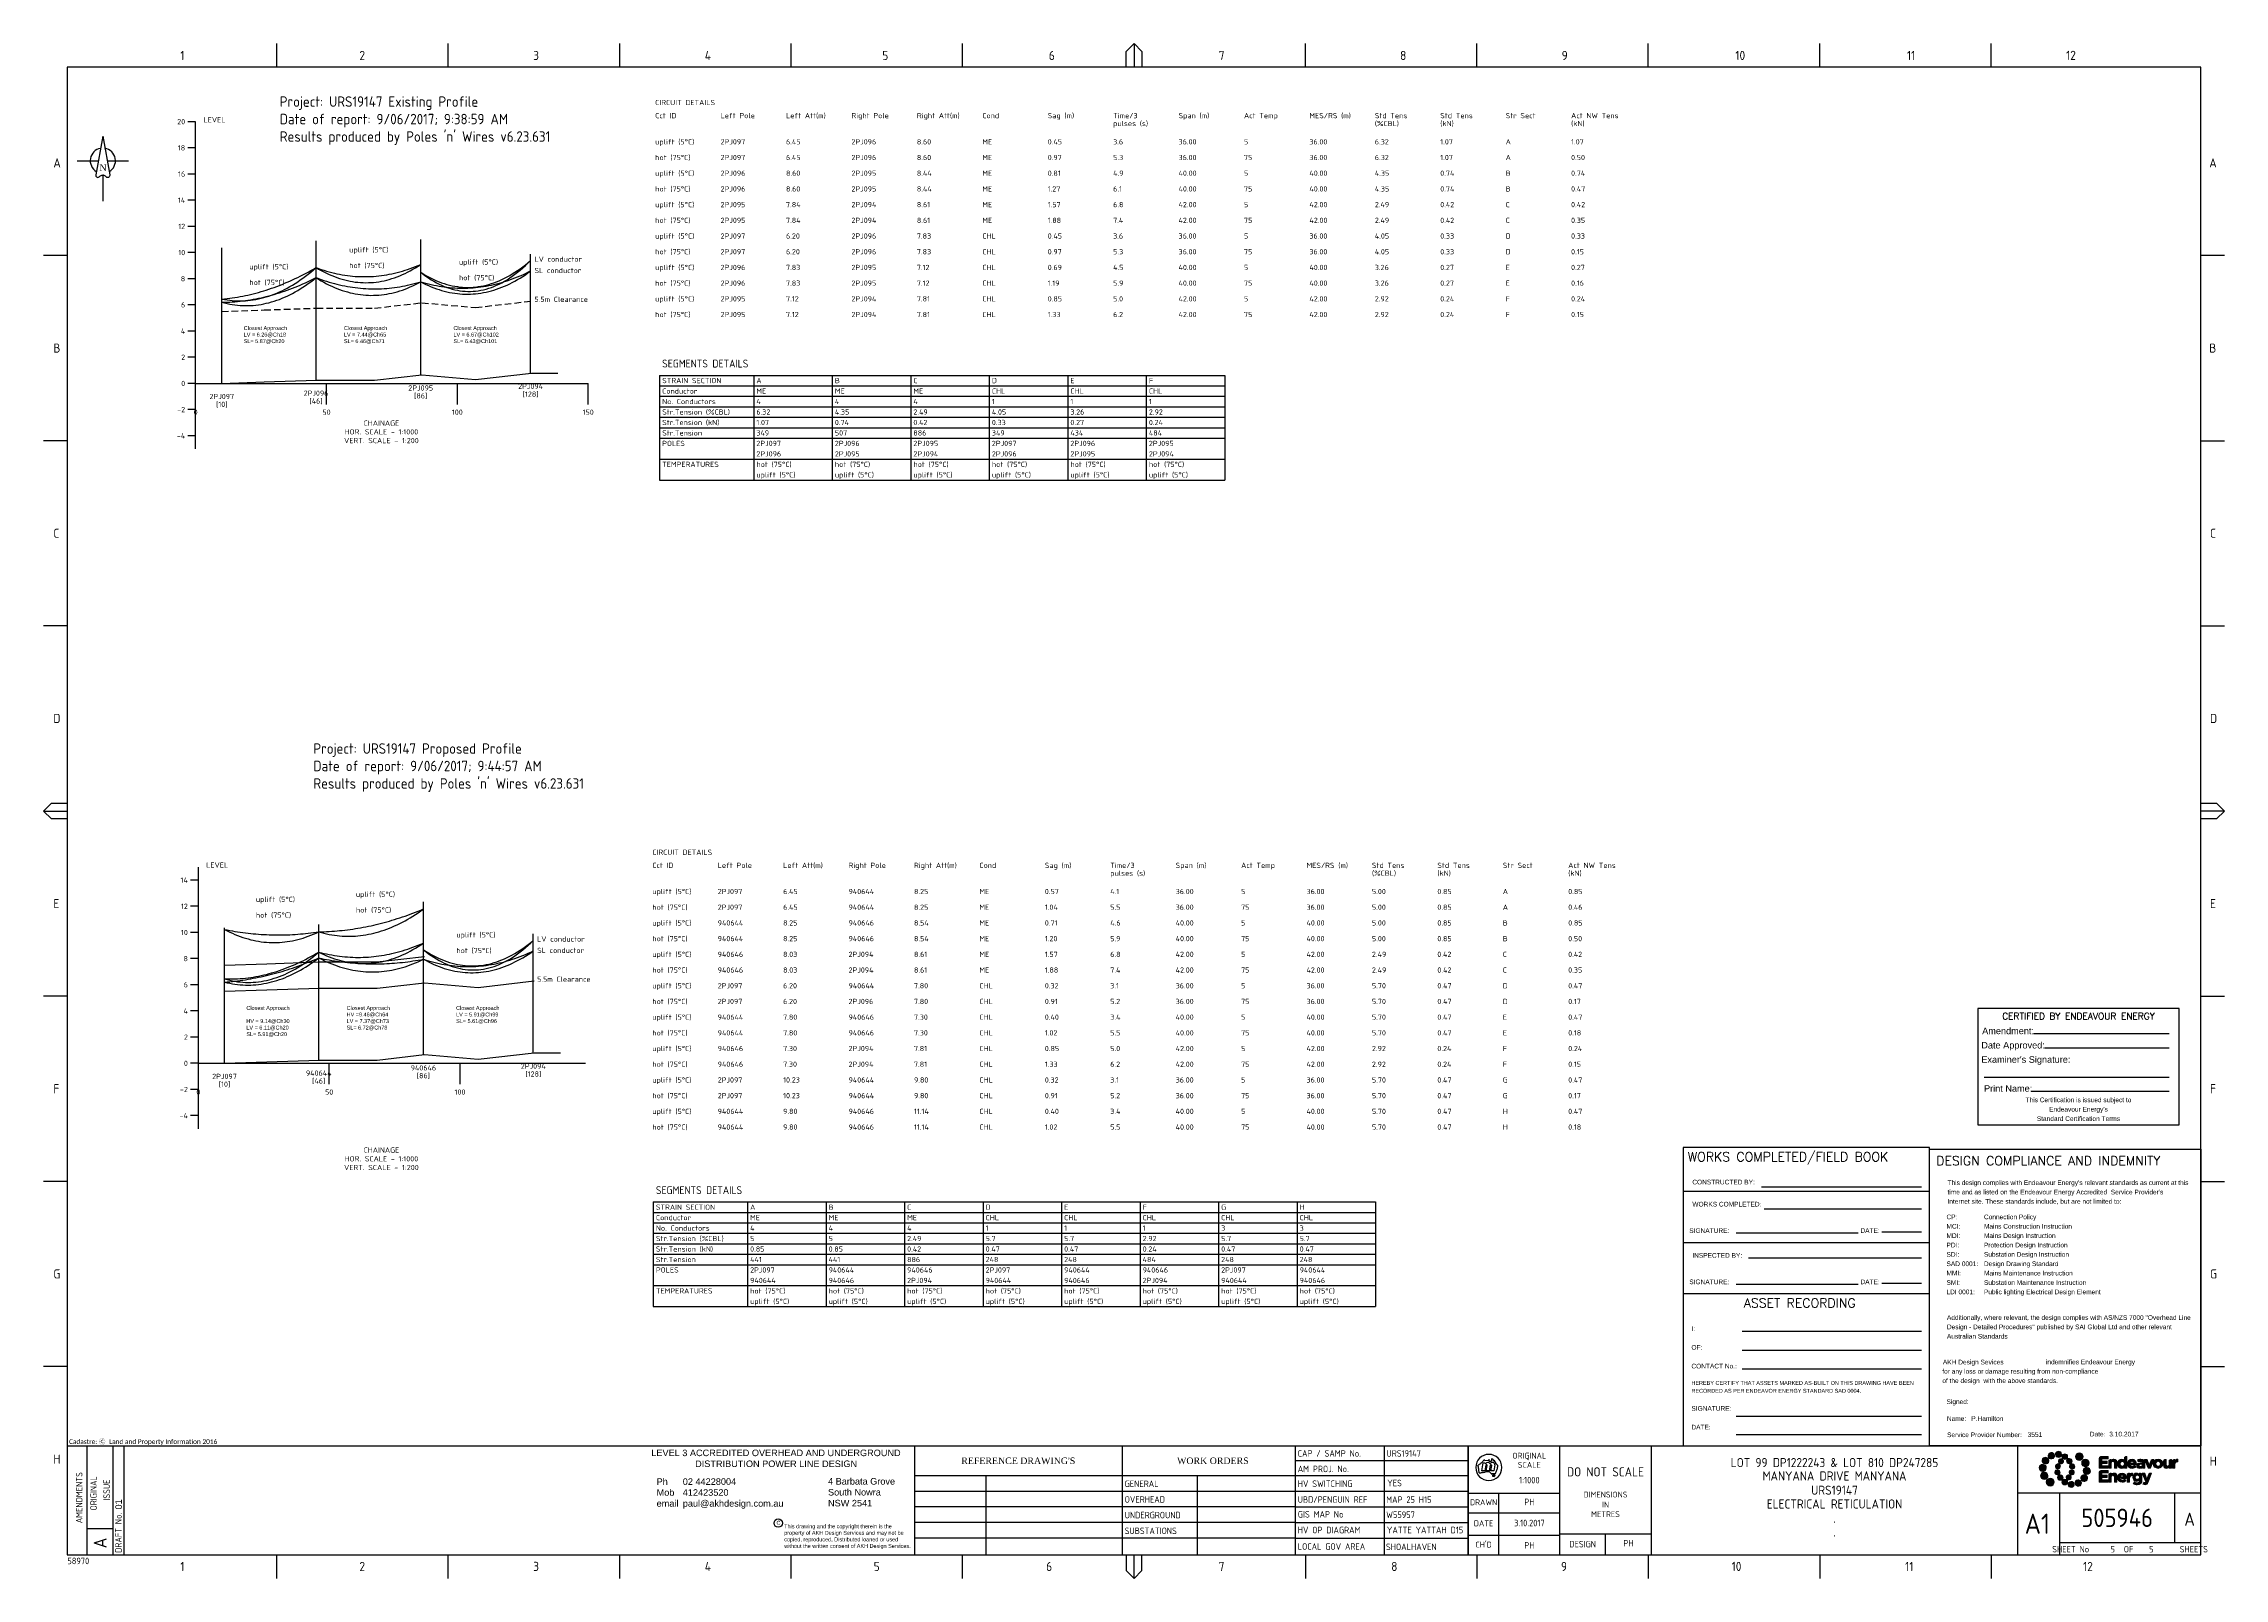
# Paper-space layout 'Retic5' of a CAD drawing. Header units: metres, sheet in millimetres. Extents: x -21 to 813, y -3 to 583.
import ezdxf
from ezdxf.enums import TextEntityAlignment as Align

# ---------------------------------------------------------------- set-up
doc = ezdxf.new("R2010")
doc.units = ezdxf.units.M
doc.linetypes.add('DASHED', pattern=[0.75, 0.5, -0.25])
doc.linetypes.add('IE Trench LV', pattern=[6.5, 5, -1.5])
doc.layers.get('0').update_dxf_attribs({"color": 6})
for name, color, linetype in [('_User Miscellaneous1', 7, 'Continuous'), ('_User Miscellaneous2', 7, 'Continuous'), ('Notes', 7, 'Continuous'), ('SupportsUG_SP_EXT', 7, 'Continuous')]:
    doc.layers.add(name, color=color, linetype=linetype)
doc.styles.add('Elec', font='romand__.ttf')
doc.styles.add('iecISOCP', font='isocp.shx')
doc.styles.add('iecNAME', font='times.ttf')
doc.styles.add('iecTimesNewRoman', font='times.ttf')
doc.styles.add('ISOCP', font='isocp.shx', dxfattribs={"height": 1.75})
doc.styles.get("Standard").update_dxf_attribs({"font": 'arial.ttf'})

# ---------------------------------------------------------------- blocks, each defined once
blk = doc.blocks.new('NorthPnt 11(NP11)')
for p, q in [((-19.7, 0), (-3.5, 0)), ((-0.1, -10.9), (-0.1, -30.8)), ((3.3, 0), (19.7, 0))]:
    blk.add_line(p, q)
for points in [[(-0.1, 18.8), (-5.4, -10.7, 0.877048), (-2.3, -11.9, -0.1543), (-0.1, -10.9, 0.090511)], [(-0.1, 18.8), (5.3, -10.7, -0.877048), (2.1, -11.9, 0.1543), (-0.1, -10.9, -0.090511)]]:
    blk.add_lwpolyline(points, format="xyb")
for start, end in [(100.5988, 238.8643), (300.0994, 80.4374)]:
    blk.add_arc((0, 0), 9.64, start, end)
at = {"color": 7, "style": 'iecNAME'}
blk.add_text('N', height=5.02, dxfattribs=at).set_placement((-2.6, -7.8))
blk = doc.blocks.new('A$C30A46249')
at = {"color": 7, "lineweight": -3, "insert": (6.92, 4.97), "char_height": 1.79, "attachment_point": 7, "line_spacing_factor": 1.2}
blk.add_mtext('{\\fCalibri|b0|i0|c0|p34;\\C256;Cadastre: \\fMS Gothic|b0|i0|c128|p49;\\C250;\\c2236962;Ⓒ\\fMS Gothic|b0|i0|c0|p49; \\fCalibri|b0|i0|c0|p34;\\C256;Land and Property Information 2016}', dxfattribs=at)
blk = doc.blocks.new('EE_LOGO')
h = blk.add_hatch(color=7)
edge = h.paths.add_edge_path()
edge.add_spline(control_points=[(-25.34, 1.94), (-26.08, 1.98), (-26.72, 1.41), (-26.77, 0.66), (-26.81, -0.09), (-26.24, -0.72), (-25.49, -0.77), (-24.74, -0.81), (-24.1, -0.24), (-24.06, 0.51), (-24.02, 1.25), (-24.59, 1.89), (-25.34, 1.94)], knot_values=[0, 0, 0, 0, 1, 1, 1, 2, 2, 2, 3, 3, 3, 4, 4, 4, 4], degree=3, periodic=0)
h = blk.add_hatch(color=7)
edge = h.paths.add_edge_path()
edge.add_spline(control_points=[(-23.73, 4.46), (-24.34, 4.81), (-25.13, 4.61), (-25.49, 3.99), (-25.85, 3.38), (-25.64, 2.59), (-25.03, 2.23), (-24.41, 1.87), (-23.63, 2.08), (-23.27, 2.69), (-22.91, 3.31), (-23.12, 4.1), (-23.73, 4.46)], knot_values=[0, 0, 0, 0, 1, 1, 1, 2, 2, 2, 3, 3, 3, 4, 4, 4, 4], degree=3, periodic=0)
h = blk.add_hatch(color=7)
edge = h.paths.add_edge_path()
edge.add_spline(control_points=[(-21.12, 5.87), (-21.48, 6.44), (-22.24, 6.61), (-22.81, 6.24), (-23.37, 5.88), (-23.54, 5.12), (-23.17, 4.55), (-22.81, 3.98), (-22.05, 3.82), (-21.48, 4.19), (-20.92, 4.55), (-20.75, 5.31), (-21.12, 5.87)], knot_values=[0, 0, 0, 0, 1, 1, 1, 2, 2, 2, 3, 3, 3, 4, 4, 4, 4], degree=3, periodic=0)
h = blk.add_hatch(color=7)
edge = h.paths.add_edge_path()
edge.add_spline(control_points=[(-19.43, 2.06), (-19.94, 2.17), (-20.44, 1.84), (-20.55, 1.33), (-20.66, 0.82), (-20.34, 0.32), (-19.83, 0.21), (-19.32, 0.1), (-18.81, 0.42), (-18.71, 0.93), (-18.59, 1.44), (-18.92, 1.95), (-19.43, 2.06)], knot_values=[0, 0, 0, 0, 1, 1, 1, 2, 2, 2, 3, 3, 3, 4, 4, 4, 4], degree=3, periodic=0)
h = blk.add_hatch(color=7)
edge = h.paths.add_edge_path()
edge.add_spline(control_points=[(-18.27, 5.87), (-18.34, 6.5), (-18.91, 6.97), (-19.54, 6.9), (-20.18, 6.84), (-20.65, 6.27), (-20.58, 5.63), (-20.52, 4.99), (-19.95, 4.53), (-19.31, 4.59), (-18.67, 4.66), (-18.21, 5.23), (-18.27, 5.87)], knot_values=[0, 0, 0, 0, 1, 1, 1, 2, 2, 2, 3, 3, 3, 4, 4, 4, 4], degree=3, periodic=0)
h = blk.add_hatch(color=7)
edge = h.paths.add_edge_path()
edge.add_spline(control_points=[(-15.91, 4.86), (-15.91, 4.26), (-16.4, 3.77), (-17, 3.77), (-17.6, 3.77), (-18.08, 4.26), (-18.08, 4.86), (-18.08, 5.46), (-17.6, 5.95), (-17, 5.95), (-16.4, 5.95), (-15.91, 5.46), (-15.91, 4.86)], knot_values=[0, 0, 0, 0, 1, 1, 1, 2, 2, 2, 3, 3, 3, 4, 4, 4, 4], degree=3, periodic=0)
edge = h.paths.add_edge_path()
edge.add_spline(control_points=[(-18.29, 3.97), (-18.8, 4.08), (-19.3, 3.76), (-19.41, 3.25), (-19.52, 2.74), (-19.2, 2.23), (-18.69, 2.12), (-18.18, 2.01), (-17.67, 2.33), (-17.56, 2.84), (-17.45, 3.35), (-17.78, 3.86), (-18.29, 3.97)], knot_values=[0, 0, 0, 0, 1, 1, 1, 2, 2, 2, 3, 3, 3, 4, 4, 4, 4], degree=3, periodic=0)
h = blk.add_hatch(color=7)
edge = h.paths.add_edge_path()
edge.add_spline(control_points=[(-14.59, 2.36), (-14.16, 2.75), (-14.12, 3.41), (-14.51, 3.84), (-14.89, 4.27), (-15.55, 4.31), (-15.99, 3.93), (-16.42, 3.54), (-16.46, 2.88), (-16.07, 2.45), (-15.69, 2.01), (-15.02, 1.98), (-14.59, 2.36)], knot_values=[0, 0, 0, 0, 1, 1, 1, 2, 2, 2, 3, 3, 3, 4, 4, 4, 4], degree=3, periodic=0)
edge = h.paths.add_edge_path()
edge.add_spline(control_points=[(-15.91, 4.86), (-15.91, 4.26), (-16.4, 3.77), (-17, 3.77), (-17.6, 3.77), (-18.08, 4.26), (-18.08, 4.86), (-18.08, 5.46), (-17.6, 5.95), (-17, 5.95), (-16.4, 5.95), (-15.91, 5.46), (-15.91, 4.86)], knot_values=[0, 0, 0, 0, 1, 1, 1, 2, 2, 2, 3, 3, 3, 4, 4, 4, 4], degree=3, periodic=0)
h = blk.add_hatch(color=7)
edge = h.paths.add_edge_path()
edge.add_spline(control_points=[(-15.91, 4.86), (-15.91, 4.26), (-16.4, 3.77), (-17, 3.77), (-17.6, 3.77), (-18.08, 4.26), (-18.08, 4.86), (-18.08, 5.46), (-17.6, 5.95), (-17, 5.95), (-16.4, 5.95), (-15.91, 5.46), (-15.91, 4.86)], knot_values=[0, 0, 0, 0, 1, 1, 1, 2, 2, 2, 3, 3, 3, 4, 4, 4, 4], degree=3, periodic=0)
edge = h.paths.add_edge_path(flags=16)
edge.add_spline(control_points=[(-15.91, 4.86), (-15.91, 4.26), (-16.4, 3.77), (-17, 3.77), (-17.6, 3.77), (-18.08, 4.26), (-18.08, 4.86), (-18.08, 5.46), (-17.6, 5.95), (-17, 5.95), (-16.4, 5.95), (-15.91, 5.46), (-15.91, 4.86)], knot_values=[0, 0, 0, 0, 1, 1, 1, 2, 2, 2, 3, 3, 3, 4, 4, 4, 4], degree=3, periodic=0)
h = blk.add_hatch(color=7)
edge = h.paths.add_edge_path()
edge.add_spline(control_points=[(-13.94, 0.18), (-13.41, 0.32), (-13.09, 0.87), (-13.23, 1.4), (-13.37, 1.93), (-13.92, 2.25), (-14.45, 2.11), (-14.98, 1.97), (-15.3, 1.42), (-15.16, 0.89), (-15.02, 0.36), (-14.47, 0.04), (-13.94, 0.18)], knot_values=[0, 0, 0, 0, 1, 1, 1, 2, 2, 2, 3, 3, 3, 4, 4, 4, 4], degree=3, periodic=0)
h = blk.add_hatch(color=7)
edge = h.paths.add_edge_path()
edge.add_spline(control_points=[(-9.93, 4.86), (-9.93, 4.03), (-10.61, 3.35), (-11.44, 3.35), (-12.28, 3.35), (-12.95, 4.03), (-12.95, 4.86), (-12.95, 5.69), (-12.28, 6.37), (-11.44, 6.37), (-10.61, 6.37), (-9.93, 5.69), (-9.93, 4.86)], knot_values=[0, 0, 0, 0, 1, 1, 1, 2, 2, 2, 3, 3, 3, 4, 4, 4, 4], degree=3, periodic=0)
h = blk.add_hatch(color=7)
edge = h.paths.add_edge_path()
edge.add_spline(control_points=[(-8.55, 1.13), (-7.83, 1.45), (-7.5, 2.29), (-7.82, 3.01), (-8.14, 3.73), (-8.98, 4.06), (-9.7, 3.74), (-10.42, 3.42), (-10.75, 2.58), (-10.43, 1.86), (-10.11, 1.14), (-9.27, 0.81), (-8.55, 1.13)], knot_values=[0, 0, 0, 0, 1, 1, 1, 2, 2, 2, 3, 3, 3, 4, 4, 4, 4], degree=3, periodic=0)
h = blk.add_hatch(color=7)
edge = h.paths.add_edge_path()
edge.add_spline(control_points=[(-8.66, -1.92), (-7.91, -1.96), (-7.27, -1.39), (-7.23, -0.64), (-7.19, 0.1), (-7.76, 0.74), (-8.51, 0.78), (-9.25, 0.83), (-9.89, 0.26), (-9.94, -0.49), (-9.98, -1.24), (-9.41, -1.88), (-8.66, -1.92)], knot_values=[0, 0, 0, 0, 1, 1, 1, 2, 2, 2, 3, 3, 3, 4, 4, 4, 4], degree=3, periodic=0)
h = blk.add_hatch(color=7)
edge = h.paths.add_edge_path()
edge.add_spline(control_points=[(-3.85, 0.44), (-3.85, 0.44), (-3.85, 4.25), (-3.85, 4.3), (-3.85, 4.35), (-3.85, 4.86), (-3.29, 4.86), (-2.74, 4.86), (-0.49, 4.86), (-0.49, 4.86), (-0.49, 4.86), (-0.49, 4), (-0.49, 4), (-0.49, 4), (-2.89, 4), (-2.89, 4), (-2.89, 4), (-2.89, 3.1), (-2.89, 3.1), (-2.89, 3.1), (-0.8, 3.1), (-0.8, 3.1), (-0.8, 3.1), (-0.8, 2.23), (-0.8, 2.23), (-0.8, 2.23), (-2.89, 2.23), (-2.89, 2.23), (-2.89, 2.23), (-2.89, 1.31), (-2.89, 1.31), (-2.89, 1.31), (-0.49, 1.31), (-0.49, 1.31), (-0.49, 1.31), (-0.49, 0.44), (-0.49, 0.44), (-0.49, 0.44), (-3.85, 0.44), (-3.85, 0.44)], knot_values=[0, 0, 0, 0, 1, 1, 1, 2, 2, 2, 3, 3, 3, 4, 4, 4, 5, 5, 5, 6, 6, 6, 7, 7, 7, 8, 8, 8, 9, 9, 9, 10, 10, 10, 11, 11, 11, 12, 12, 12, 13, 13, 13, 13], degree=3, periodic=0)
h = blk.add_hatch(color=7)
edge = h.paths.add_edge_path()
edge.add_spline(control_points=[(1.94, 0.44), (1.94, 0.44), (1.94, 2.33), (1.94, 2.33), (1.94, 2.78), (1.73, 3.02), (1.36, 3.02), (1, 3.02), (0.76, 2.78), (0.76, 2.33), (0.76, 2.33), (0.76, 0.44), (0.76, 0.44), (0.76, 0.44), (-0.2, 0.44), (-0.2, 0.44), (-0.2, 0.44), (-0.2, 3.21), (-0.2, 3.27), (-0.2, 3.33), (-0.2, 3.82), (0.36, 3.82), (0.76, 3.82), (0.76, 3.82), (0.76, 3.82), (0.76, 3.82), (0.76, 3.35), (0.76, 3.35), (0.98, 3.63), (1.27, 3.89), (1.75, 3.89), (2.48, 3.89), (2.9, 3.41), (2.9, 2.63), (2.9, 2.63), (2.9, 0.44), (2.9, 0.44), (2.9, 0.44), (1.94, 0.44), (1.94, 0.44)], knot_values=[0, 0, 0, 0, 1, 1, 1, 2, 2, 2, 3, 3, 3, 4, 4, 4, 5, 5, 5, 6, 6, 6, 7, 7, 7, 8, 8, 8, 9, 9, 9, 10, 10, 10, 11, 11, 11, 12, 12, 12, 13, 13, 13, 13], degree=3, periodic=0)
h = blk.add_hatch(color=7)
edge = h.paths.add_edge_path(flags=16)
edge.add_spline(control_points=[(5.8, 2.13), (5.8, 2.69), (5.43, 3.07), (4.98, 3.07), (4.53, 3.07), (4.15, 2.7), (4.15, 2.13), (4.15, 2.13), (4.15, 2.12), (4.15, 2.12), (4.15, 1.56), (4.53, 1.19), (4.98, 1.19), (5.43, 1.19), (5.8, 1.56), (5.8, 2.12), (5.8, 2.12), (5.8, 2.13), (5.8, 2.13)], knot_values=[0, 0, 0, 0, 1, 1, 1, 2, 2, 2, 3, 3, 3, 4, 4, 4, 5, 5, 5, 6, 6, 6, 6], degree=3, periodic=0)
edge = h.paths.add_edge_path()
edge.add_spline(control_points=[(5.79, 0.44), (5.79, 0.44), (5.79, 0.92), (5.79, 0.92), (5.55, 0.6), (5.23, 0.37), (4.73, 0.37), (3.94, 0.37), (3.19, 0.99), (3.19, 2.12), (3.19, 2.12), (3.19, 2.13), (3.19, 2.13), (3.19, 3.26), (3.93, 3.88), (4.73, 3.88), (5.24, 3.88), (5.56, 3.65), (5.79, 3.38), (5.79, 3.38), (5.79, 4.27), (5.79, 4.3), (5.79, 4.34), (5.79, 4.86), (6.34, 4.86), (6.73, 4.86), (6.75, 4.86), (6.75, 4.86), (6.75, 4.86), (6.75, 0.44), (6.75, 0.44), (6.75, 0.44), (5.79, 0.44), (5.79, 0.44)], knot_values=[0, 0, 0, 0, 1, 1, 1, 2, 2, 2, 3, 3, 3, 4, 4, 4, 5, 5, 5, 6, 6, 6, 7, 7, 7, 8, 8, 8, 9, 9, 9, 10, 10, 10, 11, 11, 11, 11], degree=3, periodic=0)
h = blk.add_hatch(color=7)
edge = h.paths.add_edge_path()
edge.add_spline(control_points=[(8.69, 3.89), (7.7, 3.89), (7.01, 3.09), (7.01, 2.13), (7.01, 2.13), (7.01, 2.12), (7.01, 2.12), (7.01, 1.08), (7.77, 0.37), (8.78, 0.37), (9.39, 0.37), (9.85, 0.61), (10.16, 1), (10.16, 1), (9.62, 1.48), (9.62, 1.48), (9.35, 1.24), (9.12, 1.14), (8.79, 1.14), (8.33, 1.13), (8, 1.49), (7.95, 1.86), (7.91, 2.18), (7.93, 2.29), (7.95, 2.43), (8.02, 2.85), (8.29, 3.12), (8.69, 3.12), (9.09, 3.12), (9.34, 2.83), (9.4, 2.4), (9.4, 2.4), (8.14, 2.4), (8.14, 2.4), (8.14, 2.4), (8.12, 1.8), (8.64, 1.8), (9.17, 1.8), (10.32, 1.8), (10.32, 1.8), (10.33, 1.89), (10.34, 1.95), (10.34, 2.04), (10.34, 2.04), (10.34, 2.05), (10.34, 2.05), (10.34, 3.01), (9.82, 3.89), (8.69, 3.89)], knot_values=[0, 0, 0, 0, 1, 1, 1, 2, 2, 2, 3, 3, 3, 4, 4, 4, 5, 5, 5, 6, 6, 6, 7, 7, 7, 8, 8, 8, 9, 9, 9, 10, 10, 10, 11, 11, 11, 12, 12, 12, 13, 13, 13, 14, 14, 14, 15, 15, 15, 16, 16, 16, 16], degree=3, periodic=0)
h = blk.add_hatch(color=7)
edge = h.paths.add_edge_path(flags=16)
edge.add_spline(control_points=[(12.69, 1.8), (12.53, 1.88), (12.31, 1.93), (12.08, 1.93), (11.67, 1.93), (11.42, 1.77), (11.42, 1.46), (11.42, 1.46), (11.42, 1.45), (11.42, 1.45), (11.42, 1.19), (11.63, 1.04), (11.94, 1.04), (12.39, 1.04), (12.69, 1.29), (12.69, 1.63), (12.69, 1.63), (12.69, 1.8), (12.69, 1.8)], knot_values=[0, 0, 0, 0, 1, 1, 1, 2, 2, 2, 3, 3, 3, 4, 4, 4, 5, 5, 5, 6, 6, 6, 6], degree=3, periodic=0)
edge = h.paths.add_edge_path()
edge.add_spline(control_points=[(12.67, 0.44), (12.67, 0.44), (12.67, 0.81), (12.67, 0.81), (12.44, 0.55), (12.12, 0.38), (11.65, 0.38), (11.01, 0.38), (10.49, 0.74), (10.49, 1.41), (10.49, 1.41), (10.49, 1.42), (10.49, 1.42), (10.49, 2.16), (11.05, 2.5), (11.85, 2.5), (12.19, 2.5), (12.44, 2.45), (12.68, 2.37), (12.68, 2.37), (12.68, 2.42), (12.68, 2.42), (12.68, 2.82), (12.43, 3.07), (11.95, 3.07), (11.59, 3.07), (11.33, 3), (11.02, 2.89), (11.02, 2.89), (10.78, 3.62), (10.78, 3.62), (11.15, 3.78), (11.52, 3.89), (12.09, 3.89), (13.14, 3.89), (13.6, 3.35), (13.6, 2.43), (13.6, 2.43), (13.6, 0.44), (13.6, 0.44), (13.6, 0.44), (12.67, 0.44), (12.67, 0.44)], knot_values=[0, 0, 0, 0, 1, 1, 1, 2, 2, 2, 3, 3, 3, 4, 4, 4, 5, 5, 5, 6, 6, 6, 7, 7, 7, 8, 8, 8, 9, 9, 9, 10, 10, 10, 11, 11, 11, 12, 12, 12, 13, 13, 13, 14, 14, 14, 14], degree=3, periodic=0)
h = blk.add_hatch(color=7)
edge = h.paths.add_edge_path()
edge.add_spline(control_points=[(15.71, 0.44), (15.71, 0.44), (14.84, 0.44), (14.84, 0.44), (14.84, 0.44), (13.51, 3.83), (13.51, 3.83), (13.51, 3.83), (14.53, 3.83), (14.53, 3.83), (14.53, 3.83), (15.28, 1.58), (15.28, 1.58), (15.28, 1.58), (15.86, 3.3), (15.86, 3.3), (15.86, 3.3), (16.02, 3.83), (16.4, 3.83), (16.78, 3.83), (17.04, 3.83), (17.04, 3.83), (17.04, 3.83), (15.71, 0.44), (15.71, 0.44)], knot_values=[0, 0, 0, 0, 1, 1, 1, 2, 2, 2, 3, 3, 3, 4, 4, 4, 5, 5, 5, 6, 6, 6, 7, 7, 7, 8, 8, 8, 8], degree=3, periodic=0)
h = blk.add_hatch(color=7)
edge = h.paths.add_edge_path(flags=16)
edge.add_spline(control_points=[(19.52, 2.16), (19.52, 2.66), (19.16, 3.09), (18.63, 3.09), (18.08, 3.09), (17.75, 2.67), (17.75, 2.17), (17.75, 2.17), (17.75, 2.16), (17.75, 2.16), (17.75, 1.66), (18.11, 1.22), (18.64, 1.22), (19.19, 1.22), (19.52, 1.65), (19.52, 2.15), (19.52, 2.15), (19.52, 2.16), (19.52, 2.16)], knot_values=[0, 0, 0, 0, 1, 1, 1, 2, 2, 2, 3, 3, 3, 4, 4, 4, 5, 5, 5, 6, 6, 6, 6], degree=3, periodic=0)
edge = h.paths.add_edge_path()
edge.add_spline(control_points=[(18.63, 0.4), (17.58, 0.4), (16.8, 1.17), (16.8, 2.15), (16.8, 2.15), (16.8, 2.16), (16.8, 2.16), (16.8, 3.13), (17.59, 3.92), (18.64, 3.92), (19.69, 3.92), (20.46, 3.14), (20.46, 2.17), (20.46, 2.17), (20.46, 2.16), (20.46, 2.16), (20.46, 1.19), (19.68, 0.4), (18.63, 0.4)], knot_values=[0, 0, 0, 0, 1, 1, 1, 2, 2, 2, 3, 3, 3, 4, 4, 4, 5, 5, 5, 6, 6, 6, 6], degree=3, periodic=0)
h = blk.add_hatch(color=7)
edge = h.paths.add_edge_path()
edge.add_spline(control_points=[(22.86, 0.44), (22.86, 0.44), (22.86, 0.92), (22.86, 0.92), (22.64, 0.64), (22.36, 0.38), (21.87, 0.38), (21.15, 0.38), (20.72, 0.86), (20.72, 1.63), (20.72, 1.63), (20.72, 3.22), (20.72, 3.27), (20.72, 3.32), (20.72, 3.82), (21.28, 3.82), (21.68, 3.82), (21.68, 3.82), (21.68, 3.82), (21.68, 3.82), (21.68, 1.94), (21.68, 1.94), (21.68, 1.48), (21.9, 1.25), (22.26, 1.25), (22.63, 1.25), (22.86, 1.48), (22.86, 1.94), (22.86, 1.94), (22.86, 3.2), (22.86, 3.27), (22.86, 3.34), (22.87, 3.82), (23.42, 3.82), (23.82, 3.82), (23.82, 3.82), (23.82, 3.82), (23.82, 3.82), (23.82, 0.44), (23.82, 0.44), (23.82, 0.44), (22.86, 0.44), (22.86, 0.44)], knot_values=[0, 0, 0, 0, 1, 1, 1, 2, 2, 2, 3, 3, 3, 4, 4, 4, 5, 5, 5, 6, 6, 6, 7, 7, 7, 8, 8, 8, 9, 9, 9, 10, 10, 10, 11, 11, 11, 12, 12, 12, 13, 13, 13, 14, 14, 14, 14], degree=3, periodic=0)
h = blk.add_hatch(color=7)
edge = h.paths.add_edge_path()
edge.add_spline(control_points=[(26.09, 2.88), (25.46, 2.88), (25.06, 2.5), (25.06, 1.69), (25.06, 1.69), (25.06, 0.44), (25.06, 0.44), (25.06, 0.44), (24.1, 0.44), (24.1, 0.44), (24.1, 0.44), (24.1, 3.24), (24.1, 3.27), (24.1, 3.3), (24.1, 3.83), (24.66, 3.83), (25.22, 3.83), (25.06, 3.83), (25.06, 3.83), (25.06, 3.83), (25.06, 3.14), (25.06, 3.14), (25.26, 3.61), (25.58, 3.91), (26.14, 3.89), (26.14, 3.89), (26.14, 2.88), (26.14, 2.88), (26.14, 2.88), (26.09, 2.88), (26.09, 2.88)], knot_values=[0, 0, 0, 0, 1, 1, 1, 2, 2, 2, 3, 3, 3, 4, 4, 4, 5, 5, 5, 6, 6, 6, 7, 7, 7, 8, 8, 8, 9, 9, 9, 10, 10, 10, 10], degree=3, periodic=0)
h = blk.add_hatch(color=7)
edge = h.paths.add_edge_path()
edge.add_spline(control_points=[(-25.45, -1.11), (-26.17, -1.43), (-26.5, -2.27), (-26.18, -2.99), (-25.86, -3.71), (-25.02, -4.04), (-24.3, -3.72), (-23.58, -3.4), (-23.25, -2.56), (-23.57, -1.84), (-23.88, -1.12), (-24.72, -0.79), (-25.45, -1.11)], knot_values=[0, 0, 0, 0, 1, 1, 1, 2, 2, 2, 3, 3, 3, 4, 4, 4, 4], degree=3, periodic=0)
h = blk.add_hatch(color=7)
edge = h.paths.add_edge_path()
edge.add_spline(control_points=[(-24.06, -4.84), (-24.06, -4.01), (-23.39, -3.33), (-22.55, -3.33), (-21.72, -3.33), (-21.04, -4.01), (-21.04, -4.84), (-21.04, -5.68), (-21.72, -6.35), (-22.55, -6.35), (-23.39, -6.35), (-24.06, -5.68), (-24.06, -4.84)], knot_values=[0, 0, 0, 0, 1, 1, 1, 2, 2, 2, 3, 3, 3, 4, 4, 4, 4], degree=3, periodic=0)
h = blk.add_hatch(color=7)
edge = h.paths.add_edge_path()
edge.add_spline(control_points=[(-20.06, -0.16), (-20.59, -0.3), (-20.9, -0.85), (-20.76, -1.38), (-20.63, -1.91), (-20.08, -2.23), (-19.55, -2.09), (-19.02, -1.95), (-18.7, -1.4), (-18.84, -0.87), (-18.98, -0.34), (-19.52, -0.02), (-20.06, -0.16)], knot_values=[0, 0, 0, 0, 1, 1, 1, 2, 2, 2, 3, 3, 3, 4, 4, 4, 4], degree=3, periodic=0)
h = blk.add_hatch(color=7)
edge = h.paths.add_edge_path()
edge.add_spline(control_points=[(-19.41, -2.34), (-19.84, -2.73), (-19.88, -3.39), (-19.49, -3.82), (-19.1, -4.26), (-18.44, -4.29), (-18.01, -3.91), (-17.58, -3.52), (-17.54, -2.86), (-17.93, -2.43), (-18.31, -2), (-18.97, -1.96), (-19.41, -2.34)], knot_values=[0, 0, 0, 0, 1, 1, 1, 2, 2, 2, 3, 3, 3, 4, 4, 4, 4], degree=3, periodic=0)
h = blk.add_hatch(color=7)
edge = h.paths.add_edge_path()
edge.add_spline(control_points=[(-18.08, -4.84), (-18.08, -4.24), (-17.6, -3.76), (-17, -3.76), (-16.4, -3.76), (-15.91, -4.24), (-15.91, -4.84), (-15.91, -5.44), (-16.4, -5.93), (-17, -5.93), (-17.6, -5.93), (-18.08, -5.44), (-18.08, -4.84)], knot_values=[0, 0, 0, 0, 1, 1, 1, 2, 2, 2, 3, 3, 3, 4, 4, 4, 4], degree=3, periodic=0)
h = blk.add_hatch(color=7)
edge = h.paths.add_edge_path()
edge.add_spline(control_points=[(-15.71, -3.95), (-15.2, -4.06), (-14.69, -3.74), (-14.58, -3.23), (-14.47, -2.72), (-14.8, -2.21), (-15.31, -2.1), (-15.82, -1.99), (-16.32, -2.32), (-16.43, -2.83), (-16.54, -3.34), (-16.22, -3.84), (-15.71, -3.95)], knot_values=[0, 0, 0, 0, 1, 1, 1, 2, 2, 2, 3, 3, 3, 4, 4, 4, 4], degree=3, periodic=0)
h = blk.add_hatch(color=7)
edge = h.paths.add_edge_path()
edge.add_spline(control_points=[(-15.72, -5.85), (-15.66, -6.49), (-15.09, -6.95), (-14.45, -6.89), (-13.81, -6.82), (-13.35, -6.25), (-13.41, -5.62), (-13.48, -4.98), (-14.05, -4.51), (-14.68, -4.58), (-15.33, -4.64), (-15.79, -5.21), (-15.72, -5.85)], knot_values=[0, 0, 0, 0, 1, 1, 1, 2, 2, 2, 3, 3, 3, 4, 4, 4, 4], degree=3, periodic=0)
h = blk.add_hatch(color=7)
edge = h.paths.add_edge_path()
edge.add_spline(control_points=[(-14.57, -2.04), (-14.06, -2.15), (-13.55, -1.83), (-13.44, -1.32), (-13.33, -0.81), (-13.66, -0.3), (-14.17, -0.19), (-14.68, -0.08), (-15.18, -0.4), (-15.29, -0.92), (-15.4, -1.43), (-15.08, -1.93), (-14.57, -2.04)], knot_values=[0, 0, 0, 0, 1, 1, 1, 2, 2, 2, 3, 3, 3, 4, 4, 4, 4], degree=3, periodic=0)
h = blk.add_hatch(color=7)
edge = h.paths.add_edge_path()
edge.add_spline(control_points=[(-12.88, -5.86), (-12.52, -6.43), (-11.76, -6.59), (-11.19, -6.23), (-10.62, -5.86), (-10.46, -5.1), (-10.82, -4.53), (-11.19, -3.97), (-11.95, -3.8), (-12.51, -4.17), (-13.08, -4.53), (-13.25, -5.29), (-12.88, -5.86)], knot_values=[0, 0, 0, 0, 1, 1, 1, 2, 2, 2, 3, 3, 3, 4, 4, 4, 4], degree=3, periodic=0)
h = blk.add_hatch(color=7)
edge = h.paths.add_edge_path()
edge.add_spline(control_points=[(-10.27, -4.44), (-9.65, -4.79), (-8.86, -4.59), (-8.51, -3.97), (-8.15, -3.36), (-8.36, -2.57), (-8.97, -2.22), (-9.58, -1.86), (-10.37, -2.06), (-10.73, -2.68), (-11.09, -3.29), (-10.88, -4.08), (-10.27, -4.44)], knot_values=[0, 0, 0, 0, 1, 1, 1, 2, 2, 2, 3, 3, 3, 4, 4, 4, 4], degree=3, periodic=0)
h = blk.add_hatch(color=7)
edge = h.paths.add_edge_path()
edge.add_spline(control_points=[(-3.85, -4.84), (-3.85, -4.84), (-3.85, -1.03), (-3.85, -0.98), (-3.85, -0.94), (-3.85, -0.42), (-3.29, -0.42), (-2.74, -0.42), (-0.49, -0.42), (-0.49, -0.42), (-0.49, -0.42), (-0.49, -1.29), (-0.49, -1.29), (-0.49, -1.29), (-2.89, -1.29), (-2.89, -1.29), (-2.89, -1.29), (-2.89, -2.19), (-2.89, -2.19), (-2.89, -2.19), (-0.8, -2.19), (-0.8, -2.19), (-0.8, -2.19), (-0.8, -3.05), (-0.8, -3.05), (-0.8, -3.05), (-2.89, -3.05), (-2.89, -3.05), (-2.89, -3.05), (-2.89, -3.98), (-2.89, -3.98), (-2.89, -3.98), (-0.49, -3.98), (-0.49, -3.98), (-0.49, -3.98), (-0.49, -4.84), (-0.49, -4.84), (-0.49, -4.84), (-3.85, -4.84), (-3.85, -4.84)], knot_values=[0, 0, 0, 0, 1, 1, 1, 2, 2, 2, 3, 3, 3, 4, 4, 4, 5, 5, 5, 6, 6, 6, 7, 7, 7, 8, 8, 8, 9, 9, 9, 10, 10, 10, 11, 11, 11, 12, 12, 12, 13, 13, 13, 13], degree=3, periodic=0)
h = blk.add_hatch(color=7)
edge = h.paths.add_edge_path()
edge.add_spline(control_points=[(1.94, -4.84), (1.94, -4.84), (1.94, -2.96), (1.94, -2.96), (1.94, -2.5), (1.73, -2.27), (1.36, -2.27), (1, -2.27), (0.76, -2.5), (0.76, -2.96), (0.76, -2.96), (0.76, -4.84), (0.76, -4.84), (0.76, -4.84), (-0.2, -4.84), (-0.2, -4.84), (-0.2, -4.84), (-0.2, -2.07), (-0.2, -2.01), (-0.2, -1.96), (-0.2, -1.46), (0.36, -1.46), (0.76, -1.46), (0.76, -1.46), (0.76, -1.46), (0.76, -1.46), (0.76, -1.94), (0.76, -1.94), (0.98, -1.65), (1.27, -1.4), (1.75, -1.4), (2.48, -1.4), (2.9, -1.88), (2.9, -2.65), (2.9, -2.65), (2.9, -4.84), (2.9, -4.84), (2.9, -4.84), (1.94, -4.84), (1.94, -4.84)], knot_values=[0, 0, 0, 0, 1, 1, 1, 2, 2, 2, 3, 3, 3, 4, 4, 4, 5, 5, 5, 6, 6, 6, 7, 7, 7, 8, 8, 8, 9, 9, 9, 10, 10, 10, 11, 11, 11, 12, 12, 12, 13, 13, 13, 13], degree=3, periodic=0)
h = blk.add_hatch(color=7)
edge = h.paths.add_edge_path()
edge.add_spline(control_points=[(4.87, -1.4), (3.88, -1.4), (3.19, -2.19), (3.19, -3.16), (3.19, -3.16), (3.19, -3.17), (3.19, -3.17), (3.19, -4.21), (3.94, -4.92), (4.96, -4.92), (5.57, -4.92), (6.03, -4.68), (6.34, -4.29), (6.34, -4.29), (5.79, -3.8), (5.79, -3.8), (5.53, -4.05), (5.29, -4.14), (4.97, -4.15), (4.51, -4.16), (4.18, -3.79), (4.13, -3.42), (4.09, -3.1), (4.11, -3), (4.13, -2.86), (4.2, -2.44), (4.47, -2.17), (4.87, -2.17), (5.27, -2.17), (5.52, -2.46), (5.58, -2.89), (5.58, -2.89), (4.32, -2.89), (4.32, -2.89), (4.32, -2.89), (4.29, -3.49), (4.82, -3.49), (5.35, -3.49), (6.5, -3.49), (6.5, -3.49), (6.51, -3.4), (6.51, -3.34), (6.51, -3.25), (6.51, -3.25), (6.51, -3.23), (6.51, -3.23), (6.51, -2.27), (6, -1.4), (4.87, -1.4)], knot_values=[0, 0, 0, 0, 1, 1, 1, 2, 2, 2, 3, 3, 3, 4, 4, 4, 5, 5, 5, 6, 6, 6, 7, 7, 7, 8, 8, 8, 9, 9, 9, 10, 10, 10, 11, 11, 11, 12, 12, 12, 13, 13, 13, 14, 14, 14, 15, 15, 15, 16, 16, 16, 16], degree=3, periodic=0)
h = blk.add_hatch(color=7)
edge = h.paths.add_edge_path()
edge.add_spline(control_points=[(8.77, -2.4), (8.13, -2.4), (7.74, -2.79), (7.74, -3.6), (7.74, -3.6), (7.74, -4.85), (7.74, -4.85), (7.74, -4.85), (6.78, -4.85), (6.78, -4.85), (6.78, -4.85), (6.78, -2.05), (6.78, -2.02), (6.78, -1.99), (6.77, -1.46), (7.33, -1.46), (7.74, -1.46), (7.74, -1.46), (7.74, -1.46), (7.74, -1.46), (7.74, -2.15), (7.74, -2.15), (7.93, -1.68), (8.25, -1.37), (8.82, -1.4), (8.82, -1.4), (8.82, -2.4), (8.82, -2.4), (8.82, -2.4), (8.77, -2.4), (8.77, -2.4)], knot_values=[0, 0, 0, 0, 1, 1, 1, 2, 2, 2, 3, 3, 3, 4, 4, 4, 5, 5, 5, 6, 6, 6, 7, 7, 7, 8, 8, 8, 9, 9, 9, 10, 10, 10, 10], degree=3, periodic=0)
h = blk.add_hatch(color=7)
edge = h.paths.add_edge_path(flags=16)
edge.add_spline(control_points=[(11.56, -2.97), (11.56, -2.51), (11.2, -2.19), (10.73, -2.19), (10.26, -2.19), (9.91, -2.51), (9.91, -2.97), (9.91, -2.97), (9.91, -2.99), (9.91, -2.99), (9.91, -3.45), (10.26, -3.77), (10.73, -3.77), (11.2, -3.77), (11.56, -3.45), (11.56, -2.99), (11.56, -2.99), (11.56, -2.97), (11.56, -2.97)], knot_values=[0, 0, 0, 0, 1, 1, 1, 2, 2, 2, 3, 3, 3, 4, 4, 4, 5, 5, 5, 6, 6, 6, 6], degree=3, periodic=0)
edge = h.paths.add_edge_path()
edge.add_spline(control_points=[(10.62, -5.87), (10.07, -5.87), (9.55, -5.74), (9.12, -5.51), (9.12, -5.51), (9.45, -4.79), (9.45, -4.79), (9.8, -4.99), (10.14, -5.1), (10.59, -5.1), (11.25, -5.1), (11.56, -4.79), (11.56, -4.18), (11.56, -4.18), (11.56, -4.02), (11.56, -4.02), (11.27, -4.36), (10.96, -4.57), (10.45, -4.57), (9.66, -4.57), (8.95, -3.99), (8.95, -2.99), (8.95, -2.99), (8.95, -2.97), (8.95, -2.97), (8.95, -1.96), (9.68, -1.4), (10.45, -1.4), (10.98, -1.4), (11.29, -1.62), (11.54, -1.9), (11.54, -1.9), (11.54, -1.46), (11.54, -1.46), (11.54, -1.46), (11.54, -1.46), (11.95, -1.46), (12.51, -1.46), (12.5, -2.02), (12.5, -2.02), (12.5, -2.02), (12.5, -4.08), (12.5, -4.08), (12.5, -5.36), (11.87, -5.87), (10.62, -5.87)], knot_values=[0, 0, 0, 0, 1, 1, 1, 2, 2, 2, 3, 3, 3, 4, 4, 4, 5, 5, 5, 6, 6, 6, 7, 7, 7, 8, 8, 8, 9, 9, 9, 10, 10, 10, 11, 11, 11, 12, 12, 12, 13, 13, 13, 14, 14, 14, 15, 15, 15, 15], degree=3, periodic=0)
h = blk.add_hatch(color=7)
edge = h.paths.add_edge_path()
edge.add_spline(control_points=[(14.84, -4.92), (14.58, -5.61), (14.31, -5.87), (13.73, -5.87), (13.38, -5.87), (13.13, -5.78), (12.88, -5.64), (12.88, -5.64), (13.2, -4.94), (13.2, -4.94), (13.33, -5.02), (13.49, -5.07), (13.61, -5.07), (13.78, -5.07), (13.86, -5.02), (13.95, -4.85), (13.95, -4.85), (12.62, -1.46), (12.62, -1.46), (12.62, -1.46), (13.64, -1.46), (13.64, -1.46), (13.64, -1.46), (14.41, -3.76), (14.41, -3.76), (14.41, -3.76), (14.97, -2.01), (14.97, -2.01), (14.97, -2.01), (15.14, -1.46), (15.5, -1.46), (15.86, -1.46), (16.14, -1.46), (16.14, -1.46), (16.14, -1.46), (14.84, -4.92), (14.84, -4.92)], knot_values=[0, 0, 0, 0, 1, 1, 1, 2, 2, 2, 3, 3, 3, 4, 4, 4, 5, 5, 5, 6, 6, 6, 7, 7, 7, 8, 8, 8, 9, 9, 9, 10, 10, 10, 11, 11, 11, 12, 12, 12, 12], degree=3, periodic=0)
at = {"color": 7, "lineweight": 0}
for points in [[(-15.08, 2.11), (-15.08, 2.11)], [(-18.92, -2.1), (-18.92, -2.1)]]:
    blk.add_lwpolyline(points, dxfattribs=at)
for points, knots in [([(-25.34, 1.94), (-26.08, 1.98), (-26.72, 1.41), (-26.77, 0.66), (-26.81, -0.09), (-26.24, -0.72), (-25.49, -0.77), (-24.74, -0.81), (-24.1, -0.24), (-24.06, 0.51), (-24.02, 1.25), (-24.59, 1.89), (-25.34, 1.94)], [0, 0, 0, 0, 1, 1, 1, 2, 2, 2, 3, 3, 3, 4, 4, 4, 4]), ([(-23.73, 4.46), (-24.34, 4.81), (-25.13, 4.61), (-25.49, 3.99), (-25.85, 3.38), (-25.64, 2.59), (-25.03, 2.23), (-24.41, 1.87), (-23.63, 2.08), (-23.27, 2.69), (-22.91, 3.31), (-23.12, 4.1), (-23.73, 4.46)], [0, 0, 0, 0, 1, 1, 1, 2, 2, 2, 3, 3, 3, 4, 4, 4, 4]), ([(-21.12, 5.87), (-21.48, 6.44), (-22.24, 6.61), (-22.81, 6.24), (-23.37, 5.88), (-23.54, 5.12), (-23.17, 4.55), (-22.81, 3.98), (-22.05, 3.82), (-21.48, 4.19), (-20.92, 4.55), (-20.75, 5.31), (-21.12, 5.87)], [0, 0, 0, 0, 1, 1, 1, 2, 2, 2, 3, 3, 3, 4, 4, 4, 4]), ([(-19.43, 2.06), (-19.94, 2.17), (-20.44, 1.84), (-20.55, 1.33), (-20.66, 0.82), (-20.34, 0.32), (-19.83, 0.21), (-19.32, 0.1), (-18.81, 0.42), (-18.71, 0.93), (-18.59, 1.44), (-18.92, 1.95), (-19.43, 2.06)], [0, 0, 0, 0, 1, 1, 1, 2, 2, 2, 3, 3, 3, 4, 4, 4, 4]), ([(-18.27, 5.87), (-18.34, 6.5), (-18.91, 6.97), (-19.54, 6.9), (-20.18, 6.84), (-20.65, 6.27), (-20.58, 5.63), (-20.52, 4.99), (-19.95, 4.53), (-19.31, 4.59), (-18.67, 4.66), (-18.21, 5.23), (-18.27, 5.87)], [0, 0, 0, 0, 1, 1, 1, 2, 2, 2, 3, 3, 3, 4, 4, 4, 4]), ([(-18.29, 3.97), (-18.8, 4.08), (-19.3, 3.76), (-19.41, 3.25), (-19.52, 2.74), (-19.2, 2.23), (-18.69, 2.12), (-18.18, 2.01), (-17.67, 2.33), (-17.56, 2.84), (-17.45, 3.35), (-17.78, 3.86), (-18.29, 3.97)], [0, 0, 0, 0, 1, 1, 1, 2, 2, 2, 3, 3, 3, 4, 4, 4, 4]), ([(-15.91, 4.86), (-15.91, 4.26), (-16.4, 3.77), (-17, 3.77), (-17.6, 3.77), (-18.08, 4.26), (-18.08, 4.86), (-18.08, 5.46), (-17.6, 5.95), (-17, 5.95), (-16.4, 5.95), (-15.91, 5.46), (-15.91, 4.86)], [0, 0, 0, 0, 1, 1, 1, 2, 2, 2, 3, 3, 3, 4, 4, 4, 4]), ([(-15.91, 4.86), (-15.91, 4.26), (-16.4, 3.77), (-17, 3.77), (-17.6, 3.77), (-18.08, 4.26), (-18.08, 4.86), (-18.08, 5.46), (-17.6, 5.95), (-17, 5.95), (-16.4, 5.95), (-15.91, 5.46), (-15.91, 4.86)], [0, 0, 0, 0, 1, 1, 1, 2, 2, 2, 3, 3, 3, 4, 4, 4, 4]), ([(-14.59, 2.36), (-14.16, 2.75), (-14.12, 3.41), (-14.51, 3.84), (-14.89, 4.27), (-15.55, 4.31), (-15.99, 3.93), (-16.42, 3.54), (-16.46, 2.88), (-16.07, 2.45), (-15.69, 2.01), (-15.02, 1.98), (-14.59, 2.36)], [0, 0, 0, 0, 1, 1, 1, 2, 2, 2, 3, 3, 3, 4, 4, 4, 4]), ([(-13.94, 0.18), (-13.41, 0.32), (-13.09, 0.87), (-13.23, 1.4), (-13.37, 1.93), (-13.92, 2.25), (-14.45, 2.11), (-14.98, 1.97), (-15.3, 1.42), (-15.16, 0.89), (-15.02, 0.36), (-14.47, 0.04), (-13.94, 0.18)], [0, 0, 0, 0, 1, 1, 1, 2, 2, 2, 3, 3, 3, 4, 4, 4, 4]), ([(-9.93, 4.86), (-9.93, 4.03), (-10.61, 3.35), (-11.44, 3.35), (-12.28, 3.35), (-12.95, 4.03), (-12.95, 4.86), (-12.95, 5.69), (-12.28, 6.37), (-11.44, 6.37), (-10.61, 6.37), (-9.93, 5.69), (-9.93, 4.86)], [0, 0, 0, 0, 1, 1, 1, 2, 2, 2, 3, 3, 3, 4, 4, 4, 4]), ([(-8.55, 1.13), (-7.83, 1.45), (-7.5, 2.29), (-7.82, 3.01), (-8.14, 3.73), (-8.98, 4.06), (-9.7, 3.74), (-10.42, 3.42), (-10.75, 2.58), (-10.43, 1.86), (-10.11, 1.14), (-9.27, 0.81), (-8.55, 1.13)], [0, 0, 0, 0, 1, 1, 1, 2, 2, 2, 3, 3, 3, 4, 4, 4, 4]), ([(-8.66, -1.92), (-7.91, -1.96), (-7.27, -1.39), (-7.23, -0.64), (-7.19, 0.1), (-7.76, 0.74), (-8.51, 0.78), (-9.25, 0.83), (-9.89, 0.26), (-9.94, -0.49), (-9.98, -1.24), (-9.41, -1.88), (-8.66, -1.92)], [0, 0, 0, 0, 1, 1, 1, 2, 2, 2, 3, 3, 3, 4, 4, 4, 4]), ([(-3.85, 0.44), (-3.85, 0.44), (-3.85, 4.25), (-3.85, 4.3), (-3.85, 4.35), (-3.85, 4.86), (-3.29, 4.86), (-2.74, 4.86), (-0.49, 4.86), (-0.49, 4.86), (-0.49, 4.86), (-0.49, 4), (-0.49, 4), (-0.49, 4), (-2.89, 4), (-2.89, 4), (-2.89, 4), (-2.89, 3.1), (-2.89, 3.1), (-2.89, 3.1), (-0.8, 3.1), (-0.8, 3.1), (-0.8, 3.1), (-0.8, 2.23), (-0.8, 2.23), (-0.8, 2.23), (-2.89, 2.23), (-2.89, 2.23), (-2.89, 2.23), (-2.89, 1.31), (-2.89, 1.31), (-2.89, 1.31), (-0.49, 1.31), (-0.49, 1.31), (-0.49, 1.31), (-0.49, 0.44), (-0.49, 0.44), (-0.49, 0.44), (-3.85, 0.44), (-3.85, 0.44)], [0, 0, 0, 0, 1, 1, 1, 2, 2, 2, 3, 3, 3, 4, 4, 4, 5, 5, 5, 6, 6, 6, 7, 7, 7, 8, 8, 8, 9, 9, 9, 10, 10, 10, 11, 11, 11, 12, 12, 12, 13, 13, 13, 13]), ([(1.94, 0.44), (1.94, 0.44), (1.94, 2.33), (1.94, 2.33), (1.94, 2.78), (1.73, 3.02), (1.36, 3.02), (1, 3.02), (0.76, 2.78), (0.76, 2.33), (0.76, 2.33), (0.76, 0.44), (0.76, 0.44), (0.76, 0.44), (-0.2, 0.44), (-0.2, 0.44), (-0.2, 0.44), (-0.2, 3.21), (-0.2, 3.27), (-0.2, 3.33), (-0.2, 3.82), (0.36, 3.82), (0.76, 3.82), (0.76, 3.82), (0.76, 3.82), (0.76, 3.82), (0.76, 3.35), (0.76, 3.35), (0.98, 3.63), (1.27, 3.89), (1.75, 3.89), (2.48, 3.89), (2.9, 3.41), (2.9, 2.63), (2.9, 2.63), (2.9, 0.44), (2.9, 0.44), (2.9, 0.44), (1.94, 0.44), (1.94, 0.44)], [0, 0, 0, 0, 1, 1, 1, 2, 2, 2, 3, 3, 3, 4, 4, 4, 5, 5, 5, 6, 6, 6, 7, 7, 7, 8, 8, 8, 9, 9, 9, 10, 10, 10, 11, 11, 11, 12, 12, 12, 13, 13, 13, 13]), ([(5.79, 0.44), (5.79, 0.44), (5.79, 0.92), (5.79, 0.92), (5.55, 0.6), (5.23, 0.37), (4.73, 0.37), (3.94, 0.37), (3.19, 0.99), (3.19, 2.12), (3.19, 2.12), (3.19, 2.13), (3.19, 2.13), (3.19, 3.26), (3.93, 3.88), (4.73, 3.88), (5.24, 3.88), (5.56, 3.65), (5.79, 3.38), (5.79, 3.38), (5.79, 4.27), (5.79, 4.3), (5.79, 4.34), (5.79, 4.86), (6.34, 4.86), (6.73, 4.86), (6.75, 4.86), (6.75, 4.86), (6.75, 4.86), (6.75, 0.44), (6.75, 0.44), (6.75, 0.44), (5.79, 0.44), (5.79, 0.44)], [0, 0, 0, 0, 1, 1, 1, 2, 2, 2, 3, 3, 3, 4, 4, 4, 5, 5, 5, 6, 6, 6, 7, 7, 7, 8, 8, 8, 9, 9, 9, 10, 10, 10, 11, 11, 11, 11]), ([(5.8, 2.13), (5.8, 2.69), (5.43, 3.07), (4.98, 3.07), (4.53, 3.07), (4.15, 2.7), (4.15, 2.13), (4.15, 2.13), (4.15, 2.12), (4.15, 2.12), (4.15, 1.56), (4.53, 1.19), (4.98, 1.19), (5.43, 1.19), (5.8, 1.56), (5.8, 2.12), (5.8, 2.12), (5.8, 2.13), (5.8, 2.13)], [0, 0, 0, 0, 1, 1, 1, 2, 2, 2, 3, 3, 3, 4, 4, 4, 5, 5, 5, 6, 6, 6, 6]), ([(8.69, 3.89), (7.7, 3.89), (7.01, 3.09), (7.01, 2.13), (7.01, 2.13), (7.01, 2.12), (7.01, 2.12), (7.01, 1.08), (7.77, 0.37), (8.78, 0.37), (9.39, 0.37), (9.85, 0.61), (10.16, 1), (10.16, 1), (9.62, 1.48), (9.62, 1.48), (9.35, 1.24), (9.12, 1.14), (8.79, 1.14), (8.33, 1.13), (8, 1.49), (7.95, 1.86), (7.91, 2.18), (7.93, 2.29), (7.95, 2.43), (8.02, 2.85), (8.29, 3.12), (8.69, 3.12), (9.09, 3.12), (9.34, 2.83), (9.4, 2.4), (9.4, 2.4), (8.14, 2.4), (8.14, 2.4), (8.14, 2.4), (8.12, 1.8), (8.64, 1.8), (9.17, 1.8), (10.32, 1.8), (10.32, 1.8), (10.33, 1.89), (10.34, 1.95), (10.34, 2.04), (10.34, 2.04), (10.34, 2.05), (10.34, 2.05), (10.34, 3.01), (9.82, 3.89), (8.69, 3.89)], [0, 0, 0, 0, 1, 1, 1, 2, 2, 2, 3, 3, 3, 4, 4, 4, 5, 5, 5, 6, 6, 6, 7, 7, 7, 8, 8, 8, 9, 9, 9, 10, 10, 10, 11, 11, 11, 12, 12, 12, 13, 13, 13, 14, 14, 14, 15, 15, 15, 16, 16, 16, 16]), ([(12.67, 0.44), (12.67, 0.44), (12.67, 0.81), (12.67, 0.81), (12.44, 0.55), (12.12, 0.38), (11.65, 0.38), (11.01, 0.38), (10.49, 0.74), (10.49, 1.41), (10.49, 1.41), (10.49, 1.42), (10.49, 1.42), (10.49, 2.16), (11.05, 2.5), (11.85, 2.5), (12.19, 2.5), (12.44, 2.45), (12.68, 2.37), (12.68, 2.37), (12.68, 2.42), (12.68, 2.42), (12.68, 2.82), (12.43, 3.07), (11.95, 3.07), (11.59, 3.07), (11.33, 3), (11.02, 2.89), (11.02, 2.89), (10.78, 3.62), (10.78, 3.62), (11.15, 3.78), (11.52, 3.89), (12.09, 3.89), (13.14, 3.89), (13.6, 3.35), (13.6, 2.43), (13.6, 2.43), (13.6, 0.44), (13.6, 0.44), (13.6, 0.44), (12.67, 0.44), (12.67, 0.44)], [0, 0, 0, 0, 1, 1, 1, 2, 2, 2, 3, 3, 3, 4, 4, 4, 5, 5, 5, 6, 6, 6, 7, 7, 7, 8, 8, 8, 9, 9, 9, 10, 10, 10, 11, 11, 11, 12, 12, 12, 13, 13, 13, 14, 14, 14, 14]), ([(12.69, 1.8), (12.53, 1.88), (12.31, 1.93), (12.08, 1.93), (11.67, 1.93), (11.42, 1.77), (11.42, 1.46), (11.42, 1.46), (11.42, 1.45), (11.42, 1.45), (11.42, 1.19), (11.63, 1.04), (11.94, 1.04), (12.39, 1.04), (12.69, 1.29), (12.69, 1.63), (12.69, 1.63), (12.69, 1.8), (12.69, 1.8)], [0, 0, 0, 0, 1, 1, 1, 2, 2, 2, 3, 3, 3, 4, 4, 4, 5, 5, 5, 6, 6, 6, 6]), ([(15.71, 0.44), (15.71, 0.44), (14.84, 0.44), (14.84, 0.44), (14.84, 0.44), (13.51, 3.83), (13.51, 3.83), (13.51, 3.83), (14.53, 3.83), (14.53, 3.83), (14.53, 3.83), (15.28, 1.58), (15.28, 1.58), (15.28, 1.58), (15.86, 3.3), (15.86, 3.3), (15.86, 3.3), (16.02, 3.83), (16.4, 3.83), (16.78, 3.83), (17.04, 3.83), (17.04, 3.83), (17.04, 3.83), (15.71, 0.44), (15.71, 0.44)], [0, 0, 0, 0, 1, 1, 1, 2, 2, 2, 3, 3, 3, 4, 4, 4, 5, 5, 5, 6, 6, 6, 7, 7, 7, 8, 8, 8, 8]), ([(18.63, 0.4), (17.58, 0.4), (16.8, 1.17), (16.8, 2.15), (16.8, 2.15), (16.8, 2.16), (16.8, 2.16), (16.8, 3.13), (17.59, 3.92), (18.64, 3.92), (19.69, 3.92), (20.46, 3.14), (20.46, 2.17), (20.46, 2.17), (20.46, 2.16), (20.46, 2.16), (20.46, 1.19), (19.68, 0.4), (18.63, 0.4)], [0, 0, 0, 0, 1, 1, 1, 2, 2, 2, 3, 3, 3, 4, 4, 4, 5, 5, 5, 6, 6, 6, 6]), ([(19.52, 2.16), (19.52, 2.66), (19.16, 3.09), (18.63, 3.09), (18.08, 3.09), (17.75, 2.67), (17.75, 2.17), (17.75, 2.17), (17.75, 2.16), (17.75, 2.16), (17.75, 1.66), (18.11, 1.22), (18.64, 1.22), (19.19, 1.22), (19.52, 1.65), (19.52, 2.15), (19.52, 2.15), (19.52, 2.16), (19.52, 2.16)], [0, 0, 0, 0, 1, 1, 1, 2, 2, 2, 3, 3, 3, 4, 4, 4, 5, 5, 5, 6, 6, 6, 6]), ([(22.86, 0.44), (22.86, 0.44), (22.86, 0.92), (22.86, 0.92), (22.64, 0.64), (22.36, 0.38), (21.87, 0.38), (21.15, 0.38), (20.72, 0.86), (20.72, 1.63), (20.72, 1.63), (20.72, 3.22), (20.72, 3.27), (20.72, 3.32), (20.72, 3.82), (21.28, 3.82), (21.68, 3.82), (21.68, 3.82), (21.68, 3.82), (21.68, 3.82), (21.68, 1.94), (21.68, 1.94), (21.68, 1.48), (21.9, 1.25), (22.26, 1.25), (22.63, 1.25), (22.86, 1.48), (22.86, 1.94), (22.86, 1.94), (22.86, 3.2), (22.86, 3.27), (22.86, 3.34), (22.87, 3.82), (23.42, 3.82), (23.82, 3.82), (23.82, 3.82), (23.82, 3.82), (23.82, 3.82), (23.82, 0.44), (23.82, 0.44), (23.82, 0.44), (22.86, 0.44), (22.86, 0.44)], [0, 0, 0, 0, 1, 1, 1, 2, 2, 2, 3, 3, 3, 4, 4, 4, 5, 5, 5, 6, 6, 6, 7, 7, 7, 8, 8, 8, 9, 9, 9, 10, 10, 10, 11, 11, 11, 12, 12, 12, 13, 13, 13, 14, 14, 14, 14]), ([(26.09, 2.88), (25.46, 2.88), (25.06, 2.5), (25.06, 1.69), (25.06, 1.69), (25.06, 0.44), (25.06, 0.44), (25.06, 0.44), (24.1, 0.44), (24.1, 0.44), (24.1, 0.44), (24.1, 3.24), (24.1, 3.27), (24.1, 3.3), (24.1, 3.83), (24.66, 3.83), (25.22, 3.83), (25.06, 3.83), (25.06, 3.83), (25.06, 3.83), (25.06, 3.14), (25.06, 3.14), (25.26, 3.61), (25.58, 3.91), (26.14, 3.89), (26.14, 3.89), (26.14, 2.88), (26.14, 2.88), (26.14, 2.88), (26.09, 2.88), (26.09, 2.88)], [0, 0, 0, 0, 1, 1, 1, 2, 2, 2, 3, 3, 3, 4, 4, 4, 5, 5, 5, 6, 6, 6, 7, 7, 7, 8, 8, 8, 9, 9, 9, 10, 10, 10, 10]), ([(-25.45, -1.11), (-26.17, -1.43), (-26.5, -2.27), (-26.18, -2.99), (-25.86, -3.71), (-25.02, -4.04), (-24.3, -3.72), (-23.58, -3.4), (-23.25, -2.56), (-23.57, -1.84), (-23.88, -1.12), (-24.72, -0.79), (-25.45, -1.11)], [0, 0, 0, 0, 1, 1, 1, 2, 2, 2, 3, 3, 3, 4, 4, 4, 4]), ([(-24.06, -4.84), (-24.06, -4.01), (-23.39, -3.33), (-22.55, -3.33), (-21.72, -3.33), (-21.04, -4.01), (-21.04, -4.84), (-21.04, -5.68), (-21.72, -6.35), (-22.55, -6.35), (-23.39, -6.35), (-24.06, -5.68), (-24.06, -4.84)], [0, 0, 0, 0, 1, 1, 1, 2, 2, 2, 3, 3, 3, 4, 4, 4, 4]), ([(-20.06, -0.16), (-20.59, -0.3), (-20.9, -0.85), (-20.76, -1.38), (-20.63, -1.91), (-20.08, -2.23), (-19.55, -2.09), (-19.02, -1.95), (-18.7, -1.4), (-18.84, -0.87), (-18.98, -0.34), (-19.52, -0.02), (-20.06, -0.16)], [0, 0, 0, 0, 1, 1, 1, 2, 2, 2, 3, 3, 3, 4, 4, 4, 4]), ([(-19.41, -2.34), (-19.84, -2.73), (-19.88, -3.39), (-19.49, -3.82), (-19.1, -4.26), (-18.44, -4.29), (-18.01, -3.91), (-17.58, -3.52), (-17.54, -2.86), (-17.93, -2.43), (-18.31, -2), (-18.97, -1.96), (-19.41, -2.34)], [0, 0, 0, 0, 1, 1, 1, 2, 2, 2, 3, 3, 3, 4, 4, 4, 4]), ([(-18.08, -4.84), (-18.08, -4.24), (-17.6, -3.76), (-17, -3.76), (-16.4, -3.76), (-15.91, -4.24), (-15.91, -4.84), (-15.91, -5.44), (-16.4, -5.93), (-17, -5.93), (-17.6, -5.93), (-18.08, -5.44), (-18.08, -4.84)], [0, 0, 0, 0, 1, 1, 1, 2, 2, 2, 3, 3, 3, 4, 4, 4, 4]), ([(-15.71, -3.95), (-15.2, -4.06), (-14.69, -3.74), (-14.58, -3.23), (-14.47, -2.72), (-14.8, -2.21), (-15.31, -2.1), (-15.82, -1.99), (-16.32, -2.32), (-16.43, -2.83), (-16.54, -3.34), (-16.22, -3.84), (-15.71, -3.95)], [0, 0, 0, 0, 1, 1, 1, 2, 2, 2, 3, 3, 3, 4, 4, 4, 4]), ([(-15.72, -5.85), (-15.66, -6.49), (-15.09, -6.95), (-14.45, -6.89), (-13.81, -6.82), (-13.35, -6.25), (-13.41, -5.62), (-13.48, -4.98), (-14.05, -4.51), (-14.68, -4.58), (-15.33, -4.64), (-15.79, -5.21), (-15.72, -5.85)], [0, 0, 0, 0, 1, 1, 1, 2, 2, 2, 3, 3, 3, 4, 4, 4, 4]), ([(-14.57, -2.04), (-14.06, -2.15), (-13.55, -1.83), (-13.44, -1.32), (-13.33, -0.81), (-13.66, -0.3), (-14.17, -0.19), (-14.68, -0.08), (-15.18, -0.4), (-15.29, -0.92), (-15.4, -1.43), (-15.08, -1.93), (-14.57, -2.04)], [0, 0, 0, 0, 1, 1, 1, 2, 2, 2, 3, 3, 3, 4, 4, 4, 4]), ([(-12.88, -5.86), (-12.52, -6.43), (-11.76, -6.59), (-11.19, -6.23), (-10.62, -5.86), (-10.46, -5.1), (-10.82, -4.53), (-11.19, -3.97), (-11.95, -3.8), (-12.51, -4.17), (-13.08, -4.53), (-13.25, -5.29), (-12.88, -5.86)], [0, 0, 0, 0, 1, 1, 1, 2, 2, 2, 3, 3, 3, 4, 4, 4, 4]), ([(-10.27, -4.44), (-9.65, -4.79), (-8.86, -4.59), (-8.51, -3.97), (-8.15, -3.36), (-8.36, -2.57), (-8.97, -2.22), (-9.58, -1.86), (-10.37, -2.06), (-10.73, -2.68), (-11.09, -3.29), (-10.88, -4.08), (-10.27, -4.44)], [0, 0, 0, 0, 1, 1, 1, 2, 2, 2, 3, 3, 3, 4, 4, 4, 4]), ([(-3.85, -4.84), (-3.85, -4.84), (-3.85, -1.03), (-3.85, -0.98), (-3.85, -0.94), (-3.85, -0.42), (-3.29, -0.42), (-2.74, -0.42), (-0.49, -0.42), (-0.49, -0.42), (-0.49, -0.42), (-0.49, -1.29), (-0.49, -1.29), (-0.49, -1.29), (-2.89, -1.29), (-2.89, -1.29), (-2.89, -1.29), (-2.89, -2.19), (-2.89, -2.19), (-2.89, -2.19), (-0.8, -2.19), (-0.8, -2.19), (-0.8, -2.19), (-0.8, -3.05), (-0.8, -3.05), (-0.8, -3.05), (-2.89, -3.05), (-2.89, -3.05), (-2.89, -3.05), (-2.89, -3.98), (-2.89, -3.98), (-2.89, -3.98), (-0.49, -3.98), (-0.49, -3.98), (-0.49, -3.98), (-0.49, -4.84), (-0.49, -4.84), (-0.49, -4.84), (-3.85, -4.84), (-3.85, -4.84)], [0, 0, 0, 0, 1, 1, 1, 2, 2, 2, 3, 3, 3, 4, 4, 4, 5, 5, 5, 6, 6, 6, 7, 7, 7, 8, 8, 8, 9, 9, 9, 10, 10, 10, 11, 11, 11, 12, 12, 12, 13, 13, 13, 13]), ([(1.94, -4.84), (1.94, -4.84), (1.94, -2.96), (1.94, -2.96), (1.94, -2.5), (1.73, -2.27), (1.36, -2.27), (1, -2.27), (0.76, -2.5), (0.76, -2.96), (0.76, -2.96), (0.76, -4.84), (0.76, -4.84), (0.76, -4.84), (-0.2, -4.84), (-0.2, -4.84), (-0.2, -4.84), (-0.2, -2.07), (-0.2, -2.01), (-0.2, -1.96), (-0.2, -1.46), (0.36, -1.46), (0.76, -1.46), (0.76, -1.46), (0.76, -1.46), (0.76, -1.46), (0.76, -1.94), (0.76, -1.94), (0.98, -1.65), (1.27, -1.4), (1.75, -1.4), (2.48, -1.4), (2.9, -1.88), (2.9, -2.65), (2.9, -2.65), (2.9, -4.84), (2.9, -4.84), (2.9, -4.84), (1.94, -4.84), (1.94, -4.84)], [0, 0, 0, 0, 1, 1, 1, 2, 2, 2, 3, 3, 3, 4, 4, 4, 5, 5, 5, 6, 6, 6, 7, 7, 7, 8, 8, 8, 9, 9, 9, 10, 10, 10, 11, 11, 11, 12, 12, 12, 13, 13, 13, 13]), ([(4.87, -1.4), (3.88, -1.4), (3.19, -2.19), (3.19, -3.16), (3.19, -3.16), (3.19, -3.17), (3.19, -3.17), (3.19, -4.21), (3.94, -4.92), (4.96, -4.92), (5.57, -4.92), (6.03, -4.68), (6.34, -4.29), (6.34, -4.29), (5.79, -3.8), (5.79, -3.8), (5.53, -4.05), (5.29, -4.14), (4.97, -4.15), (4.51, -4.16), (4.18, -3.79), (4.13, -3.42), (4.09, -3.1), (4.11, -3), (4.13, -2.86), (4.2, -2.44), (4.47, -2.17), (4.87, -2.17), (5.27, -2.17), (5.52, -2.46), (5.58, -2.89), (5.58, -2.89), (4.32, -2.89), (4.32, -2.89), (4.32, -2.89), (4.29, -3.49), (4.82, -3.49), (5.35, -3.49), (6.5, -3.49), (6.5, -3.49), (6.51, -3.4), (6.51, -3.34), (6.51, -3.25), (6.51, -3.25), (6.51, -3.23), (6.51, -3.23), (6.51, -2.27), (6, -1.4), (4.87, -1.4)], [0, 0, 0, 0, 1, 1, 1, 2, 2, 2, 3, 3, 3, 4, 4, 4, 5, 5, 5, 6, 6, 6, 7, 7, 7, 8, 8, 8, 9, 9, 9, 10, 10, 10, 11, 11, 11, 12, 12, 12, 13, 13, 13, 14, 14, 14, 15, 15, 15, 16, 16, 16, 16]), ([(8.77, -2.4), (8.13, -2.4), (7.74, -2.79), (7.74, -3.6), (7.74, -3.6), (7.74, -4.85), (7.74, -4.85), (7.74, -4.85), (6.78, -4.85), (6.78, -4.85), (6.78, -4.85), (6.78, -2.05), (6.78, -2.02), (6.78, -1.99), (6.77, -1.46), (7.33, -1.46), (7.74, -1.46), (7.74, -1.46), (7.74, -1.46), (7.74, -1.46), (7.74, -2.15), (7.74, -2.15), (7.93, -1.68), (8.25, -1.37), (8.82, -1.4), (8.82, -1.4), (8.82, -2.4), (8.82, -2.4), (8.82, -2.4), (8.77, -2.4), (8.77, -2.4)], [0, 0, 0, 0, 1, 1, 1, 2, 2, 2, 3, 3, 3, 4, 4, 4, 5, 5, 5, 6, 6, 6, 7, 7, 7, 8, 8, 8, 9, 9, 9, 10, 10, 10, 10]), ([(10.62, -5.87), (10.07, -5.87), (9.55, -5.74), (9.12, -5.51), (9.12, -5.51), (9.45, -4.79), (9.45, -4.79), (9.8, -4.99), (10.14, -5.1), (10.59, -5.1), (11.25, -5.1), (11.56, -4.79), (11.56, -4.18), (11.56, -4.18), (11.56, -4.02), (11.56, -4.02), (11.27, -4.36), (10.96, -4.57), (10.45, -4.57), (9.66, -4.57), (8.95, -3.99), (8.95, -2.99), (8.95, -2.99), (8.95, -2.97), (8.95, -2.97), (8.95, -1.96), (9.68, -1.4), (10.45, -1.4), (10.98, -1.4), (11.29, -1.62), (11.54, -1.9), (11.54, -1.9), (11.54, -1.46), (11.54, -1.46), (11.54, -1.46), (11.54, -1.46), (11.95, -1.46), (12.51, -1.46), (12.5, -2.02), (12.5, -2.02), (12.5, -2.02), (12.5, -4.08), (12.5, -4.08), (12.5, -5.36), (11.87, -5.87), (10.62, -5.87)], [0, 0, 0, 0, 1, 1, 1, 2, 2, 2, 3, 3, 3, 4, 4, 4, 5, 5, 5, 6, 6, 6, 7, 7, 7, 8, 8, 8, 9, 9, 9, 10, 10, 10, 11, 11, 11, 12, 12, 12, 13, 13, 13, 14, 14, 14, 15, 15, 15, 15]), ([(11.56, -2.97), (11.56, -2.51), (11.2, -2.19), (10.73, -2.19), (10.26, -2.19), (9.91, -2.51), (9.91, -2.97), (9.91, -2.97), (9.91, -2.99), (9.91, -2.99), (9.91, -3.45), (10.26, -3.77), (10.73, -3.77), (11.2, -3.77), (11.56, -3.45), (11.56, -2.99), (11.56, -2.99), (11.56, -2.97), (11.56, -2.97)], [0, 0, 0, 0, 1, 1, 1, 2, 2, 2, 3, 3, 3, 4, 4, 4, 5, 5, 5, 6, 6, 6, 6]), ([(14.84, -4.92), (14.58, -5.61), (14.31, -5.87), (13.73, -5.87), (13.38, -5.87), (13.13, -5.78), (12.88, -5.64), (12.88, -5.64), (13.2, -4.94), (13.2, -4.94), (13.33, -5.02), (13.49, -5.07), (13.61, -5.07), (13.78, -5.07), (13.86, -5.02), (13.95, -4.85), (13.95, -4.85), (12.62, -1.46), (12.62, -1.46), (12.62, -1.46), (13.64, -1.46), (13.64, -1.46), (13.64, -1.46), (14.41, -3.76), (14.41, -3.76), (14.41, -3.76), (14.97, -2.01), (14.97, -2.01), (14.97, -2.01), (15.14, -1.46), (15.5, -1.46), (15.86, -1.46), (16.14, -1.46), (16.14, -1.46), (16.14, -1.46), (14.84, -4.92), (14.84, -4.92)], [0, 0, 0, 0, 1, 1, 1, 2, 2, 2, 3, 3, 3, 4, 4, 4, 5, 5, 5, 6, 6, 6, 7, 7, 7, 8, 8, 8, 9, 9, 9, 10, 10, 10, 11, 11, 11, 12, 12, 12, 12])]:
    blk.add_open_spline(points, degree=3, knots=knots, dxfattribs=at)
blk = doc.blocks.new('A1_FRAME_TITLE')
at = {"layer": 'Notes', "linetype": 'Continuous'}
for p, q in [((89.14, 574.39), (89.14, 583.39)), ((154.65, 574.39), (154.65, 583.39)), ((220.16, 574.39), (220.16, 583.39)), ((285.67, 574.39), (285.67, 583.39)), ((351.17, 574.39), (351.17, 583.39)), ((413.68, 580.39), (416.68, 583.39)), ((416.68, 583.39), (416.68, 574.39)), ((416.68, 583.39), (419.68, 580.39)), ((482.19, 574.39), (482.19, 583.39)), ((547.7, 574.39), (547.7, 583.39)), ((613.21, 574.39), (613.21, 583.39)), ((678.72, 574.39), (678.72, 583.39)), ((744.23, 574.39), (744.23, 583.39)), ((413.68, 574.39), (413.68, 580.39)), ((419.68, 580.39), (419.68, 574.39)), ((9, 502.43), (0, 502.43)), ((833.35, 502.43), (824.35, 502.43)), ((8.99, 431.68), (0, 431.68)), ((824.37, 431.68), (833.35, 431.68)), ((8.99, 360.93), (0, 360.93)), ((824.35, 360.93), (833.35, 360.93)), ((0, 290.18), (3, 293.18)), ((3, 293.18), (8.99, 293.18)), ((824.37, 293.18), (830.35, 293.18)), ((830.35, 293.18), (833.35, 290.18)), ((0, 290.18), (9, 290.18)), ((3, 287.18), (0, 290.18)), ((8.99, 287.18), (3, 287.18)), ((833.35, 290.18), (824.35, 290.18)), ((830.35, 287.18), (824.37, 287.18)), ((833.35, 290.18), (830.35, 287.18)), ((9, 219.43), (0, 219.43)), ((824.35, 219.43), (833.35, 219.43)), ((9, 148.68), (0, 148.68)), ((824.35, 148.68), (833.35, 148.68)), ((9, 77.93), (0, 77.93)), ((824.37, 77.93), (833.35, 77.93)), ((89.14, -3.03), (89.14, 5.97)), ((154.65, -3.03), (154.65, 5.97)), ((220.16, -3.03), (220.16, 5.97)), ((285.67, -3.03), (285.67, 5.97)), ((351.17, -3.03), (351.17, 5.97)), ((413.68, 5.97), (413.68, -0.03)), ((416.68, -3.03), (416.68, 5.97)), ((419.68, -0.03), (419.68, 5.97)), ((482.19, 5.97), (482.19, -3.03)), ((547.7, 5.97), (547.7, -3.03)), ((613.21, 5.97), (613.21, -3.03)), ((678.72, 5.97), (678.72, -3.03)), ((744.23, 5.97), (744.23, -3.03)), ((413.68, -0.03), (416.68, -3.03)), ((416.68, -3.03), (419.68, -0.03))]:
    blk.add_line(p, q, dxfattribs=at)
at = {"layer": 'Notes', "color": 3, "linetype": 'Continuous'}
for p, q in [((9, 574.39), (9, 5.97)), ((824.37, 5.97), (824.37, 574.39)), ((16.59, 5.97), (16.59, 47.62)), ((26.59, 5.97), (26.59, 47.62)), ((30.74, 5.98), (30.74, 47.62)), ((332.78, 47.62), (332.78, 5.97)), ((412.12, 47.62), (412.12, 5.97)), ((478.24, 47.62), (478.24, 5.97)), ((544.37, 47.62), (544.37, 5.97)), ((544.37, 41.97), (544.37, 5.97)), ((16.59, 15.97), (26.59, 15.97))]:
    blk.add_line(p, q, dxfattribs=at)
at = {"layer": 'Notes', "color": 7}
for p, q in [((478.24, 41.97), (544.37, 41.97)), ((512.26, 47.62), (512.26, 5.97)), ((550.56, 42.05), (552.33, 42.16)), ((552.33, 42.52), (552.22, 41.82)), ((552.22, 41.82), (553.35, 41.71)), ((553.35, 41.71), (553.55, 42.96)), ((554.18, 42.18), (555.01, 40.9)), ((567.1, 42.48), (567.3, 42.44)), ((332.81, 36.33), (478.24, 36.33)), ((360.07, 36.33), (360.07, 5.97)), ((440.78, 36.33), (440.78, 5.97)), ((478.24, 36.33), (544.37, 36.33)), ((549.56, 38.09), (550.17, 41.17)), ((550.7, 38.09), (549.56, 38.09)), ((550.17, 41.17), (550.92, 41.17)), ((551.11, 40.17), (550.7, 38.09)), ((550.92, 41.17), (550.97, 40.77)), ((551.27, 38.09), (551.66, 40.06)), ((552.41, 38.09), (551.27, 38.09)), ((552.83, 40.17), (552.41, 38.09)), ((552.98, 38.09), (553.37, 40.06)), ((554.12, 38.09), (552.98, 38.09)), ((554.62, 36.89), (553.22, 36.97)), ((553.22, 36.97), (554.62, 36.89)), ((554.62, 36.89), (553.22, 36.97)), ((553.85, 35.89), (553.78, 36.47)), ((553.78, 36.47), (554.51, 36.47)), ((554.3, 35.74), (553.85, 35.89)), ((554.57, 40.35), (554.12, 38.09)), ((554.51, 36.47), (554.3, 35.74)), ((332.78, 30.28), (478.24, 30.28)), ((478.24, 30.33), (544.37, 30.33)), ((556.15, 5.97), (556.15, 29.54)), ((478.24, 24.33), (332.78, 24.33)), ((478.24, 18.33), (332.78, 18.33)), ((478.24, 24.33), (544.37, 24.33)), ((478.24, 18.33), (544.37, 18.33)), ((544.37, 21.97), (579.37, 21.97)), ((478.24, 12.33), (332.78, 12.33)), ((478.24, 12.33), (544.37, 12.33)), ((544.37, 13.47), (579.37, 13.47)), ((596.87, 5.97), (596.87, 13.97))]:
    blk.add_line(p, q, dxfattribs=at)
at = {"layer": 'Notes', "color": 3}
for p, q in [((544.37, 5.97), (544.37, 47.62)), ((579.37, 5.97), (579.37, 47.62)), ((614.37, 5.97), (614.37, 47.62)), ((754.37, 5.97), (754.37, 47.62)), ((754.37, 29.62), (824.37, 29.62)), ((770.37, 29.62), (770.37, 5.97)), ((814.37, 10.62), (814.37, 29.62)), ((579.37, 13.97), (614.37, 13.97)), ((770.37, 10.62), (824.37, 10.62))]:
    blk.add_line(p, q, dxfattribs=at)
at = {"layer": 'Notes', "color": 7, "linetype": 'Continuous'}
blk.add_line((544.37, 29.54), (579.37, 29.54), dxfattribs=at)
at = {"layer": 'Notes', "color": 3, "linetype": 'Continuous', "flags": 128}
for points in [[(149.5, 574.39), (9, 574.39)], [(824.37, 574.39), (149.5, 574.39)], [(9, 47.62), (123.8, 47.62)], [(123.8, 47.62), (824.37, 47.62)], [(9, 5.97), (123.8, 5.97)], [(123.8, 5.97), (824.37, 5.97)]]:
    blk.add_lwpolyline(points, dxfattribs=at)
at = {"layer": 'Notes', "color": 7}
for centre, radius, start, end in [((552.27, 39.37), 5, 0, 180), ((545.21, 46.16), 6.54, 313.73091, 319.30446), ((545.21, 46.16), 6.54, 319.30467, 324.87822), ((578.7, 57.06), 28.87, 210.14832, 211.86006), ((552.27, 39.37), 5, 180, 0), ((542.41, 49.09), 10.59, 302.58406, 308.15761), ((527.29, 35.61), 21.32, 10.30532, 12.33056), ((527.29, 35.61), 21.32, 8.27952, 10.30476), ((528.59, 35.8), 20.01, 6.25393, 8.27917), ((528.59, 35.8), 20.01, 4.22906, 6.2543), ((548.72, 39.42), 2.15, 265.17341, 270.05038), ((548.72, 39.51), 2.24, 270.04379, 274.73222), ((548.65, 40.42), 3.15, 274.73578, 283.08123), ((542.41, 49.09), 10.59, 308.157, 313.73055), ((550.47, 32.55), 4.93, 97.74193, 103.08139), ((546.76, 59.88), 22.65, 277.74178, 280.88254), ((551.87, 40.21), 1.06, 31.78835, 148.21165), ((551.91, 33.09), 4.63, 85.46129, 100.88239), ((551.39, 40.11), 0.28, 348.69105, 168.69105), ((552.2, 36.78), 0.924, 46.58754, 85.46121), ((553.61, 40.3), 0.961, 2.59815, 150.80981), ((553.1, 40.11), 0.28, 348.69107, 168.69107), ((551.36, 35.89), 2.16, 30.18853, 46.58787), ((554.13, 37.45), 0.75, 311.60829, 321.07916), ((554.18, 37.41), 0.675, 321.08379, 331.59821), ((548.02, 40.74), 7.69, 331.5942, 341.88974), ((477.01, -10.21), 93.25, 33.10964, 33.23409), ((558.55, 42.96), 4.09, 213.11509, 222.41459), ((542.7, 42.48), 13.29, 341.89012, 347.84341), ((555.89, 40.53), 0.484, 222.41995, 236.44219), ((556.07, 40.81), 0.815, 236.43588, 244.74219), ((553.96, 40.06), 1.76, 347.84337, 354.14088), ((554.11, 40.04), 1.61, 354.14364, 1.03424)]:
    blk.add_arc(centre, radius, start, end, dxfattribs=at)
blk.add_blockref('EE_LOGO', (789.37, 38.62))
blk.add_attdef('DRAFT_NUM', (29.9, 23.29), '', height=2.5, rotation=90)
at = {"layer": 'Notes', "color": 7, "style": 'iecISOCP'}
for s, height, p in [('1', 3.5, (52.24, 577.12)), ('2', 3.5, (120.7, 577.12)), ('3', 3.5, (187.09, 577.12)), ('4', 3.5, (252.67, 577.12)), ('5', 3.5, (320.5, 577.12)), ('6', 3.5, (384.13, 577.12)), ('7', 3.5, (449.08, 577.12)), ('8', 3.5, (518.36, 577.12)), ('9', 3.5, (580.11, 577.12)), ('10', 3.5, (646.5, 577.12)), ('11', 3.5, (712.06, 577.12)), ('12', 3.5, (772.87, 577.16)), ('A', 3.5, (3.74, 536.06)), ('A', 3.5, (827.58, 536.06)), ('B', 3.5, (3.74, 465.31)), ('B', 3.5, (827.58, 465.31)), ('C', 3.5, (3.74, 394.56)), ('C', 3.5, (827.87, 394.56)), ('D', 3.5, (3.74, 323.81)), ('D', 3.5, (827.87, 323.81)), ('E', 3.5, (3.74, 253.06)), ('E', 3.5, (827.87, 253.06)), ('F', 3.5, (3.74, 182.31)), ('F', 3.5, (827.87, 182.31)), ('G', 3.5, (3.74, 111.56)), ('G', 3.5, (827.87, 111.56)), ('H', 3.5, (3.74, 40.81)), ('CAP / SAMP No.', 2.5, (479.24, 43.47)), ('H', 3.5, (827.76, 39.97)), ('GENERAL', 2.5, (413.12, 31.86)), ('AM PROJ. No.', 2.5, (479.24, 37.55)), ('HV SWITCHING', 2.5, (479.24, 31.9)), ('OVERHEAD', 2.5, (413.12, 25.9)), ('UBD/PENGUIN REF', 2.5, (479.24, 25.84)), ('UNDERGROUND', 2.5, (413.12, 19.9)), ('HV OP DIAGRAM', 2.5, (479.24, 14.2)), ('GIS MAP No', 2.5, (479.29, 20.2)), ('SUBSTATIONS', 2.5, (413.12, 13.9)), ('LOCAL GOV AREA', 2.5, (479.24, 7.9)), ('1', 3.5, (52.24, -0.22)), ('2', 3.5, (120.7, -0.22)), ('3', 3.5, (187.09, -0.2)), ('4', 3.5, (252.67, -0.22)), ('5', 3.5, (317.21, -0.22)), ('6', 3.5, (383.12, -0.22)), ('7', 3.5, (449.03, -0.22)), ('8', 3.5, (514.97, -0.22)), ('9', 3.5, (579.84, -0.22)), ('10', 3.5, (645.06, -0.2)), ('11', 3.5, (711.36, -0.22)), ('12', 3.5, (779.36, -0.22))]:
    blk.add_text(s, height=height, dxfattribs=at).set_placement(p)
at = {"layer": 'Notes', "style": 'iecTimesNewRoman'}
blk.add_text("REFERENCE DRAWING'S", height=2.5, dxfattribs=at).set_placement((372.45, 40.66), align=Align.CENTER)
blk.add_text('WORK ORDERS', height=2.5, dxfattribs=at).set_placement((433.13, 40.66))
at = {"layer": 'Notes', "color": 7, "style": 'iecISOCP'}
for s, height, p in [('ORIGINAL', 2.24, (567.74, 42.73)), ('SCALE', 2.24, (567.74, 39.23)), ('DRAWN', 2.24, (550.26, 24.93)), ('DIMENSIONS', 2.24, (596.87, 27.88)), ('IN', 2.24, (596.87, 24.04)), ('DATE', 2.24, (550.26, 16.88)), ('METRES', 2.24, (596.87, 20.38)), ("CH'D", 2.24, (550.26, 8.77)), ('DESIGN', 2.5, (588.12, 8.81))]:
    blk.add_text(s, height=height, dxfattribs=at).set_placement(p, align=Align.CENTER)
for s, height, p in [('AMENDMENTS', 2.5, (14.84, 18.02)), ('ORIGINAL', 2.5, (20.34, 22.94)), ('ISSUE', 2.5, (25.34, 26.69)), ('DRAFT No.', 2.5, (29.84, 6.74)), ('A', 5, (24.09, 8.47))]:
    blk.add_text(s, height=height, rotation=90, dxfattribs=at).set_placement(p)
at = {"layer": 'Notes', "color": 1, "style": 'iecISOCP'}
blk.add_text('A1', height=7.68, dxfattribs=at).set_placement((761.88, 17.86), align=Align.MIDDLE_CENTER)
at = {"layer": 'Notes', "color": 7, "style": 'iecISOCP'}
blk.add_text('SHEET No         OF            SHEETS', height=2.5, dxfattribs=at).set_placement((797.31, 8.12), align=Align.MIDDLE_CENTER)
at = {"layer": 'Notes', "insert": (596.84, 37.67), "char_height": 3.5, "width": 29.1, "attachment_point": 5, "style": 'iecISOCP'}
blk.add_mtext('DO NOT SCALE', dxfattribs=at)
at = {"layer": 'Notes', "color": 7, "style": 'iecISOCP'}
for tag, p in [('CAP_NO', (513.19, 43.46)), ('REF_No_1', (335.24, 32.31)), ('REF_1', (362.52, 32.31)), ('GEN_WO', (441.71, 31.76)), ('IE_NUM', (513.05, 37.81)), ('HV_SWITCH', (513.46, 32.16)), ('REF_No_2', (335.24, 26.31)), ('REF_2', (362.52, 26.31)), ('OH_WO', (441.71, 25.81)), ('UBD_REF', (513.05, 25.83)), ('REF_No_3', (335.24, 20.31)), ('REF_No_4', (335.24, 14.31)), ('REF_3', (362.52, 20.31)), ('REF_4', (362.52, 14.31)), ('UG_WO', (441.71, 20.05)), ('GIS_MAP_No', (513.05, 20.04)), ('HV_OP_DIAG', (513.33, 14.2)), ('SUB_WO', (441.71, 13.81)), ('LGA', (512.95, 7.78))]:
    blk.add_attdef(tag, p, '', height=2.5, dxfattribs=at)
at = {"layer": 'Notes', "style": 'iecISOCP'}
for tag, p in [('T1', (684.37, 39.47)), ('T2', (684.37, 34.35)), ('T4', (684.37, 23.66)), ('T3', (684.37, 28.92)), ('T5', (684.37, 18.23)), ('T6', (684.37, 12.97))]:
    blk.add_attdef(tag, text='', height=3.5, dxfattribs=at).set_placement(p, align=Align.CENTER)
at = {"layer": 'Notes', "color": 7, "style": 'iecISOCP'}
for tag, p in [('scale', (567.76, 33.27)), ('DRAWN', (567.76, 24.93)), ('DATE', (567.76, 16.88)), ('CHD', (567.76, 8.37)), ('DESIGN', (605.62, 9.15))]:
    blk.add_attdef(tag, text='', height=2.5, dxfattribs=at).set_placement(p, align=Align.CENTER)
at = {"layer": 'Notes', "color": 4, "style": 'iecISOCP'}
blk.add_attdef('NUM', text='', height=7, dxfattribs=at).set_placement((792.37, 20.12), align=Align.MIDDLE_CENTER)
at = {"layer": 'Notes', "color": 1, "style": 'iecISOCP'}
blk.add_attdef('REV', text='', height=5, dxfattribs=at).set_placement((820.05, 17.1), align=Align.CENTER)
at = {"layer": 'Notes', "color": 7, "style": 'iecISOCP'}
for tag, p in [('NS', (790.71, 8.12)), ('SHTS', (805.41, 8.12))]:
    blk.add_attdef(tag, text='', height=2.5, dxfattribs=at).set_placement(p, align=Align.MIDDLE)
at = {"layer": 'Notes', "style": 'iecISOCP'}
blk.add_attdef('ExportID', (9.08, 2.39), '', height=2.5, dxfattribs=at)
at = {"layer": 'Notes', "style": 'iecISOCP', "flags": 1}
for tag, p in [('ProjectType', (14.17, -26.8)), ('ProjectNumber', (23.56, -26.82)), ('DrawingNumber', (35.51, -26.8)), ('ProjectDescription', (47.56, -26.83)), ('ExportDate', (60.28, -26.79)), ('ExportUserName', (69.15, -26.8)), ('DesignerCompanyName', (81.48, -26.79)), ('ExportAreaOfInterest', (97.1, -26.81)), ('GIS_SUCCESS', (112, -26.78)), ('CAD_SUCCESS', (121.79, -26.78)), ('DEPOTCODE', (132.11, -26.88)), ('ExportCategories', (140.08, -26.8)), ('Comments', (154.38, -26.88))]:
    blk.add_attdef(tag, p, '', height=1, dxfattribs=at)
blk = doc.blocks.new('akhlogo')
at = {"layer": '_User Miscellaneous2'}
blk.add_circle((113.53, 12.12), 1.6, dxfattribs=at)
at = {"layer": '_User Miscellaneous2', "attachment_point": 1}
for s, insert, char_height, width in [('\\pi5.9046;LEVEL 3 ACCREDITED OVERHEAD AND UNDERGROUND \\P\\pi22.653;DISTRIBUTION POWER LINE DESIGN ', (59.13, 40.21), 2.5, 106.6522), ('Ph ^I02 44228004{\\fCalibri|b0|i0|c0|p34; ^J}Mob^I412423520\\Pemail^Ipaul@akhdesign.com.au', (67.06, 29.24), 2.5, 53.0212), ('4 Barbata Grove\\PSouth Nowra\\PNSW 2541', (132.56, 29.34), 2.5, 39.4695), ('This drawing and the copyright therein is the property of AKH Design Services and may not be copied, reproduced, Distributed loaned or used without the written consent of AKH Design Services.', (115.82, 11.65), 1.5, 48.7359)]:
    blk.add_mtext(s, dxfattribs=dict(at, insert=insert, char_height=char_height, width=width))
at = {"layer": '_User Miscellaneous2', "char_height": 1.5, "attachment_point": 1}
for insert in [(112.87, 13), (112.88, 13)]:
    blk.add_mtext('C', dxfattribs=dict(at, insert=insert))
blk = doc.blocks.new('NOTE_CERTIFIED-BY-IE')
at = {"color": 7, "linetype": 'Continuous', "lineweight": -3}
for p, q in [((21.25, 34.9), (73.15, 34.9)), ((25.46, 29.41), (73.15, 29.41)), ((2.51, 18.32), (73.15, 18.32)), ((20.45, 12.96), (73.15, 12.96))]:
    blk.add_line(p, q, dxfattribs=at)
blk.add_lwpolyline([(0, 0), (76.98, 0), (76.98, 44.52), (0, 44.52)], close=True)
at = {"color": 7, "lineweight": -3, "style": 'Elec'}
blk.add_text('CERTIFIED BY ENDEAVOUR ENERGY', height=2.52, dxfattribs=at).set_placement((38.51, 41.58), align=Align.MIDDLE_CENTER)
at = {"color": 7, "lineweight": -3}
for s, p in [('Amendment:', (1.7, 35.94)), ('Date Approved:', (1.37, 30.47)), ("Examiner's Signature:", (1.37, 25.01))]:
    blk.add_text(s, height=2.5, dxfattribs=at).set_placement(p, align=Align.MIDDLE_LEFT)
blk.add_text('Print Name:', height=2.5, dxfattribs=at).set_placement((2.4, 11.95), align=Align.BOTTOM_LEFT)
at = {"color": 7, "lineweight": -3, "insert": (38.49, 5.99), "char_height": 1.79, "attachment_point": 5, "line_spacing_factor": 1.2}
blk.add_mtext("This Certification is issued subject to \\PEndeavour Energy's \\PStandard Certification Terms", dxfattribs=at)
blk = doc.blocks.new('NOTE_WORKS-COMPLETED')
at = {"lineweight": -3}
for p, q in [((94.11, 97.2), (0, 97.2)), ((94.11, 77.62), (0, 77.62)), ((93.87, 58.03), (0, 58.03))]:
    blk.add_line(p, q, dxfattribs=at)
at = {"color": 7, "linetype": 'Continuous', "lineweight": -3}
for p, q in [((30, 99), (91.13, 99)), ((31, 90.55), (91.13, 90.55)), ((20.3, 81.37), (66.83, 81.37)), ((75.92, 81.71), (91.13, 81.71)), ((25, 71.88), (91.13, 71.88)), ((20.3, 61.78), (66.83, 61.78)), ((75.92, 62.13), (91.13, 62.13)), ((22.5, 43.79), (91.13, 43.79)), ((22.5, 36.59), (91.13, 36.59)), ((22.5, 29.42), (91.13, 29.42)), ((20.3, 11.37), (91.13, 11.37)), ((20.3, 4.28), (91.13, 4.28))]:
    blk.add_line(p, q, dxfattribs=at)
at = {"lineweight": -3}
blk.add_lwpolyline([(0, 0), (94.11, 0), (94.11, 113.95), (0, 113.95)], close=True, dxfattribs=at)
at = {"color": 7, "lineweight": -3, "style": 'Elec'}
blk.add_text('WORKS COMPLETED/FIELD BOOK', height=3.5, dxfattribs=at).set_placement((1.75, 110.45), align=Align.MIDDLE_LEFT)
at = {"color": 7, "lineweight": -3}
for s, p in [('CONSTRUCTED BY:', (3.51, 100.79)), ('WORKS COMPLETED:', (3.52, 92.34)), ('INSPECTED BY:', (3.52, 72.76))]:
    blk.add_text(s, height=1.79, dxfattribs=at).set_placement(p, align=Align.MIDDLE_LEFT)
for s, p in [('SIGNATURE:', (10, 82.23)), ('DATE:', (71.45, 82.23)), ('SIGNATURE:', (10, 62.65)), ('DATE:', (71.45, 62.65))]:
    blk.add_text(s, height=1.79, dxfattribs=at).set_placement(p, align=Align.MIDDLE_CENTER)
at = {"color": 7, "lineweight": -3, "style": 'Elec'}
blk.add_text('ASSET RECORDING', height=3.5, dxfattribs=at).set_placement((23.19, 56.32), align=Align.TOP_LEFT)
at = {"color": 7, "lineweight": -3, "insert": (3.17, 45.68), "char_height": 1.79, "width": 89.6105, "attachment_point": 1, "line_spacing_factor": 1.2}
blk.add_mtext('I:\\P\\POF:\\P\\PCONTACT No.:\\P{\\H0.83799x;\\PHEREBY CERTIFY THAT ASSETS MARKED AS-BUILT ON THIS DRAWING HAVE BEEN\\PRECORDED AS PER ENDEAVOR ENERGY STANDARD SAD 0004.}\\P\\PSIGNATURE:\\P\\PDATE:', dxfattribs=at)
at = {"color": 7, "lineweight": -3}
for tag, p in [('CONSTRUCTEDBY', (32.92, 99.87)), ('WORKSCOMPLETED', (32.93, 91.44)), ('SIGNATURE', (23.86, 81.87)), ('DATE', (77.31, 82.21)), ('INSPECTEDBY', (25.68, 72.38)), ('SIGNATURE', (24.59, 62.28)), ('DATE', (77.75, 62.63)), ('ASSETRECORD', (28.77, 44.53)), ('ASSETRECORDOF', (28.5, 37.33)), ('CONTACTNO', (28.5, 30.15)), ('SIGNATURE', (31.79, 12.95)), ('DATE', (32, 5.02))]:
    blk.add_attdef(tag, p, '', height=1.79, dxfattribs=at)
blk = doc.blocks.new('NOTE_DESIGN-COMPLIANCE')
blk.add_lwpolyline([(0, 113.3), (103.74, 113.3), (103.74, 0), (0, 0)], close=True)
at = {"color": 7, "lineweight": -3, "style": 'Elec'}
blk.add_text('DESIGN COMPLIANCE AND INDEMNITY', height=3.5, dxfattribs=at).set_placement((2.6, 106.13), align=Align.BOTTOM_LEFT)
at = {"color": 7, "lineweight": -3}
for s, p in [('Signed:', (6.54, 17.75)), ('Name:', (6.71, 11.32)), ('Service Provider Number:', (6.76, 5.11)), ('Date: ', (61.29, 5.38))]:
    blk.add_text(s, height=1.79, dxfattribs=at).set_placement(p, align=Align.TOP_LEFT)
at = {"color": 7, "lineweight": -3, "char_height": 1.79, "line_spacing_factor": 1.2}
for s, insert, attachment_point in [("This design complies with Endeavour Energy's relevant standards as current at this \\Ptime and as listed on the Endeavour Energy Accredited  Service Provider's\\PInternet site. These standards include, but are not limited to:", (6.92, 92.16), 7), ('CP:^I^IConnection Policy\\PMCI:^I^IMains Construction Instruction\\PMDI:^I^IMains Design Instruction\\PPDI:^I^IProtection Design Instruction\\PSDI:^I^ISubstation Design Instruction\\PSAD 0001:^IDesign Drawing Standard\\PMMI:^I^IMains Maintenance Instruction\\PSMI:^I^ISubstation Maintenance Instruction\\PLDI 0001:^IPublic lighting Electrical Design Element ', (6.53, 88.36), 1), ('\\PAdditionally, where relevant, the design complies with AS/NZS 7000 "Overhead Line\\PDesign - Detailed Procedures" published by SAI Global Ltd and other relevant \\PAustralian Standards', (6.7, 53.5), 1), ('                                                         indemnifies Endeavour Energy \\Pfor any loss or damage resulting from non-compliance \\Pof the design  with the above standards.', (4.93, 32.94), 1)]:
    blk.add_mtext(s, dxfattribs=dict(at, insert=insert, attachment_point=attachment_point))
at = {"ltscale": 0.5}
for tag, p in [('COMPANYNAME', (5.15, 31.1)), ('NAME', (16, 9.52)), ('SPN', (37.54, 3.38)), ('DATE', (68.73, 3.59))]:
    blk.add_attdef(tag, p, '', height=1.8, dxfattribs=at)

psp = doc.layouts.new('Retic5')

# ---------------------------------------------------------------- linework, layer by layer
at = {"color": 7, "linetype": 'Continuous'}
for p, q in [((37.55, 553.56), (34.55, 553.56)), ((37.55, 428.56), (37.55, 553.56)), ((37.55, 543.56), (34.55, 543.56)), ((37.55, 533.56), (34.55, 533.56)), ((37.55, 523.56), (34.55, 523.56)), ((37.55, 513.56), (34.55, 513.56)), ((37.55, 503.56), (34.55, 503.56)), ((37.55, 493.56), (34.55, 493.56)), ((37.55, 483.56), (34.55, 483.56)), ((37.55, 473.56), (34.55, 473.56)), ((37.55, 463.56), (34.55, 463.56)), ((37.55, 453.56), (34.55, 453.56)), ((37.55, 453.56), (187.55, 453.56)), ((37.55, 445.56), (37.55, 453.56)), ((37.55, 453.56), (47.55, 453.56)), ((47.55, 453.56), (63.79, 454.13)), ((63.79, 454.13), (83.77, 454.82)), ((83.77, 454.82), (105.95, 454.82)), ((87.55, 445.56), (87.55, 453.56)), ((105.95, 454.82), (124.01, 456.87)), ((124.01, 456.87), (144.52, 455.08)), ((137.55, 445.56), (137.55, 453.56)), ((144.52, 455.08), (165.94, 457.51)), ((165.94, 457.51), (175.94, 457.51)), ((187.55, 445.56), (187.55, 453.56)), ((214.82, 456.64), (430.82, 456.64)), ((214.82, 456.64), (214.82, 416.64)), ((214.82, 452.64), (430.82, 452.64)), ((250.82, 456.64), (250.82, 416.64)), ((280.82, 456.64), (280.82, 416.64)), ((310.82, 456.64), (310.82, 416.64)), ((340.82, 456.64), (340.82, 416.64)), ((370.82, 456.64), (370.82, 416.64)), ((400.82, 456.64), (400.82, 416.64)), ((430.82, 456.64), (430.82, 416.64)), ((37.55, 443.56), (34.55, 443.56)), ((214.82, 448.64), (430.82, 448.64)), ((214.82, 444.64), (430.82, 444.64)), ((37.55, 433.56), (34.55, 433.56)), ((214.82, 440.64), (430.82, 440.64)), ((214.82, 436.64), (430.82, 436.64)), ((214.82, 432.64), (430.82, 432.64)), ((214.82, 424.64), (430.82, 424.64)), ((214.82, 416.64), (430.82, 416.64)), ((38.58, 168.78), (38.58, 268.78)), ((38.58, 263.78), (35.58, 263.78)), ((38.58, 253.78), (35.58, 253.78)), ((38.58, 243.78), (35.58, 243.78)), ((38.58, 233.78), (35.58, 233.78)), ((106.97, 232.54), (125.03, 234.59)), ((48.58, 231.28), (64.81, 231.85)), ((64.81, 231.85), (84.79, 232.54)), ((84.79, 232.54), (106.97, 232.54)), ((145.54, 222.8), (166.96, 225.23)), ((38.58, 223.78), (35.58, 223.78)), ((48.58, 221.28), (64.81, 221.85)), ((64.81, 221.85), (84.79, 222.54)), ((84.79, 222.54), (106.97, 222.54)), ((106.97, 222.54), (125.03, 224.59)), ((125.03, 224.59), (145.54, 222.8)), ((38.58, 213.78), (35.58, 213.78)), ((38.58, 203.78), (35.58, 203.78)), ((38.58, 193.78), (35.58, 193.78)), ((38.58, 193.78), (186.58, 193.78)), ((38.58, 185.78), (38.58, 193.78)), ((38.58, 193.78), (48.58, 193.78)), ((48.58, 193.78), (64.81, 194.35)), ((64.81, 194.35), (84.79, 195.04)), ((84.79, 195.04), (106.97, 195.04)), ((88.58, 185.78), (88.58, 193.78)), ((106.97, 195.04), (125.03, 197.09)), ((125.03, 197.09), (145.54, 195.3)), ((138.58, 185.78), (138.58, 193.78)), ((145.54, 195.3), (166.96, 197.73)), ((166.96, 197.73), (176.96, 197.73)), ((38.58, 183.78), (35.58, 183.78)), ((38.58, 173.78), (35.58, 173.78)), ((212.43, 140.82), (488.43, 140.82)), ((212.43, 140.82), (212.43, 100.82)), ((212.43, 136.82), (488.43, 136.82)), ((248.43, 140.82), (248.43, 100.82)), ((278.43, 140.82), (278.43, 100.82)), ((308.43, 140.82), (308.43, 100.82)), ((338.43, 140.82), (338.43, 100.82)), ((368.43, 140.82), (368.43, 100.82)), ((398.43, 140.82), (398.43, 100.82)), ((428.43, 140.82), (428.43, 100.82)), ((458.43, 140.82), (458.43, 100.82)), ((488.43, 140.82), (488.43, 100.82)), ((212.43, 132.82), (488.43, 132.82)), ((212.43, 128.82), (488.43, 128.82)), ((212.43, 124.82), (488.43, 124.82)), ((212.43, 120.82), (488.43, 120.82)), ((212.43, 116.82), (488.43, 116.82)), ((212.43, 108.82), (488.43, 108.82)), ((212.43, 100.82), (488.43, 100.82))]:
    psp.add_line(p, q, dxfattribs=at)
at = {"color": 5, "linetype": 'Continuous'}
for p, q in [((123.55, 456.82), (123.55, 508.57)), ((47.55, 453.56), (47.55, 505.31)), ((83.55, 454.82), (83.55, 508.07)), ((165.55, 457.47), (165.55, 502.97)), ((124.58, 197.04), (124.58, 255.54)), ((48.58, 193.78), (48.58, 245.53)), ((84.58, 195.04), (84.58, 246.79)), ((166.58, 197.69), (166.58, 243.19))]:
    psp.add_line(p, q, dxfattribs=at)
at = {"color": 7, "linetype": 'DASHED', "ltscale": 5}
for p, q in [((105.95, 482.32), (124.01, 484.37)), ((124.01, 484.37), (144.52, 482.58)), ((144.52, 482.58), (165.94, 485.01)), ((47.55, 481.06), (63.79, 481.63)), ((63.79, 481.63), (83.77, 482.32)), ((83.77, 482.32), (105.95, 482.32))]:
    psp.add_line(p, q, dxfattribs=at)
at = {"color": 7, "linetype": 'Continuous'}
for points in [[(123.55, 496.02), (124.55, 495.4), (125.55, 494.81), (126.55, 494.25), (127.55, 493.74), (128.55, 493.26), (129.55, 492.81), (130.55, 492.4), (131.55, 492.03), (132.55, 491.69), (133.55, 491.38), (134.55, 491.12), (135.55, 490.89), (136.55, 490.69), (137.55, 490.53), (138.55, 490.4), (139.55, 490.32), (140.55, 490.26), (141.55, 490.24), (142.55, 490.26), (143.55, 490.31), (144.55, 490.4), (145.55, 490.53), (146.55, 490.69), (147.55, 490.88), (148.55, 491.12), (149.55, 491.38), (150.55, 491.69), (151.55, 492.02), (152.55, 492.4), (153.55, 492.81), (154.55, 493.25), (155.55, 493.73), (156.55, 494.25), (157.55, 494.8), (158.55, 495.39), (159.55, 496.02), (160.55, 496.68), (161.55, 497.37), (162.55, 498.11), (163.55, 498.87), (164.55, 499.68), (165.55, 500.52)], [(47.55, 485.81), (48.55, 485.9), (49.55, 486), (50.55, 486.12), (51.55, 486.25), (52.55, 486.4), (53.55, 486.56), (54.55, 486.73), (55.55, 486.92), (56.55, 487.12), (57.55, 487.34), (58.55, 487.56), (59.55, 487.81), (60.55, 488.06), (61.55, 488.33), (62.55, 488.62), (63.55, 488.92), (64.55, 489.23), (65.55, 489.56), (66.55, 489.9), (67.55, 490.25), (68.55, 490.62), (69.55, 491), (70.55, 491.4), (71.55, 491.81), (72.55, 492.23), (73.55, 492.67), (74.55, 493.12), (75.55, 493.59), (76.55, 494.07), (77.55, 494.56), (78.55, 495.07), (79.55, 495.59), (80.55, 496.13), (81.55, 496.67), (82.55, 497.24), (83.55, 497.82)], [(47.55, 484.56), (48.55, 484.58), (49.55, 484.61), (50.55, 484.65), (51.55, 484.71), (52.55, 484.79), (53.55, 484.88), (54.55, 484.98), (55.55, 485.09), (56.55, 485.22), (57.55, 485.36), (58.55, 485.52), (59.55, 485.69), (60.55, 485.88), (61.55, 486.08), (62.55, 486.29), (63.55, 486.51), (64.55, 486.75), (65.55, 487.01), (66.55, 487.28), (67.55, 487.56), (68.55, 487.86), (69.55, 488.16), (70.55, 488.49), (71.55, 488.83), (72.55, 489.18), (73.55, 489.54), (74.55, 489.92), (75.55, 490.32), (76.55, 490.72), (77.55, 491.15), (78.55, 491.58), (79.55, 492.03), (80.55, 492.49), (81.55, 492.97), (82.55, 493.46), (83.55, 493.97)], [(83.55, 497.82), (84.55, 497.45), (85.55, 497.11), (86.55, 496.78), (87.55, 496.48), (88.55, 496.19), (89.55, 495.93), (90.55, 495.69), (91.55, 495.46), (92.55, 495.26), (93.55, 495.08), (94.55, 494.92), (95.55, 494.77), (96.55, 494.65), (97.55, 494.55), (98.55, 494.47), (99.55, 494.41), (100.55, 494.37), (101.55, 494.35), (102.55, 494.35), (103.55, 494.37), (104.55, 494.41), (105.55, 494.47), (106.55, 494.55), (107.55, 494.65), (108.55, 494.77), (109.55, 494.91), (110.55, 495.07), (111.55, 495.25), (112.55, 495.46), (113.55, 495.68), (114.55, 495.92), (115.55, 496.19), (116.55, 496.47), (117.55, 496.77), (118.55, 497.1), (119.55, 497.44), (120.55, 497.81), (121.55, 498.19), (122.55, 498.6), (123.55, 499.02)], [(83.55, 493.97), (84.55, 493.59), (85.55, 493.23), (86.55, 492.89), (87.55, 492.57), (88.55, 492.26), (89.55, 491.97), (90.55, 491.7), (91.55, 491.45), (92.55, 491.21), (93.55, 490.99), (94.55, 490.79), (95.55, 490.6), (96.55, 490.43), (97.55, 490.28), (98.55, 490.15), (99.55, 490.03), (100.55, 489.94), (101.55, 489.85), (102.55, 489.79), (103.55, 489.74), (104.55, 489.71), (105.55, 489.7), (106.55, 489.7), (107.55, 489.73), (108.55, 489.76), (109.55, 489.82), (110.55, 489.89), (111.55, 489.98), (112.55, 490.09), (113.55, 490.22), (114.55, 490.36), (115.55, 490.52), (116.55, 490.7), (117.55, 490.89), (118.55, 491.1), (119.55, 491.33), (120.55, 491.58), (121.55, 491.84), (122.55, 492.12), (123.55, 492.42)], [(123.55, 492.42), (124.55, 492.12), (125.55, 491.84), (126.55, 491.58), (127.55, 491.35), (128.55, 491.12), (129.55, 490.92), (130.55, 490.74), (131.55, 490.58), (132.55, 490.43), (133.55, 490.31), (134.55, 490.21), (135.55, 490.12), (136.55, 490.05), (137.55, 490.01), (138.55, 489.98), (139.55, 489.97), (140.55, 489.98), (141.55, 490.01), (142.55, 490.06), (143.55, 490.13), (144.55, 490.22), (145.55, 490.32), (146.55, 490.45), (147.55, 490.6), (148.55, 490.76), (149.55, 490.95), (150.55, 491.15), (151.55, 491.37), (152.55, 491.61), (153.55, 491.88), (154.55, 492.16), (155.55, 492.46), (156.55, 492.78), (157.55, 493.11), (158.55, 493.47), (159.55, 493.85), (160.55, 494.25), (161.55, 494.66), (162.55, 495.1), (163.55, 495.55), (164.55, 496.03), (165.55, 496.52)], [(84.58, 244.01), (85.58, 244.04), (86.58, 244.07), (87.58, 244.11), (88.58, 244.16), (89.58, 244.23), (90.58, 244.3), (91.58, 244.38), (92.58, 244.48), (93.58, 244.58), (94.58, 244.69), (95.58, 244.82), (96.58, 244.95), (97.58, 245.09), (98.58, 245.25), (99.58, 245.41), (100.58, 245.58), (101.58, 245.77), (102.58, 245.96), (103.58, 246.16), (104.58, 246.37), (105.58, 246.6), (106.58, 246.83), (107.58, 247.07), (108.58, 247.33), (109.58, 247.59), (110.58, 247.86), (111.58, 248.15), (112.58, 248.44), (113.58, 248.74), (114.58, 249.06), (115.58, 249.38), (116.58, 249.71), (117.58, 250.06), (118.58, 250.41), (119.58, 250.77), (120.58, 251.15), (121.58, 251.53), (122.58, 251.92), (123.58, 252.33), (124.58, 252.74)], [(48.58, 244.93), (49.58, 244.73), (50.58, 244.54), (51.58, 244.36), (52.58, 244.2), (53.58, 244.04), (54.58, 243.89), (55.58, 243.75), (56.58, 243.62), (57.58, 243.5), (58.58, 243.39), (59.58, 243.29), (60.58, 243.2), (61.58, 243.12), (62.58, 243.05), (63.58, 242.99), (64.58, 242.94), (65.58, 242.9), (66.58, 242.87), (67.58, 242.85), (68.58, 242.84), (69.58, 242.84), (70.58, 242.85), (71.58, 242.87), (72.58, 242.9), (73.58, 242.93), (74.58, 242.98), (75.58, 243.04), (76.58, 243.11), (77.58, 243.19), (78.58, 243.28), (79.58, 243.37), (80.58, 243.48), (81.58, 243.6), (82.58, 243.73), (83.58, 243.86), (84.58, 244.01)], [(48.58, 226.03), (49.58, 226.01), (50.58, 226), (51.58, 226.01), (52.58, 226.04), (53.58, 226.09), (54.58, 226.15), (55.58, 226.24), (56.58, 226.34), (57.58, 226.45), (58.58, 226.59), (59.58, 226.74), (60.58, 226.91), (61.58, 227.1), (62.58, 227.31), (63.58, 227.53), (64.58, 227.77), (65.58, 228.03), (66.58, 228.3), (67.58, 228.6), (68.58, 228.91), (69.58, 229.24), (70.58, 229.58), (71.58, 229.95), (72.58, 230.33), (73.58, 230.73), (74.58, 231.15), (75.58, 231.58), (76.58, 232.03), (77.58, 232.5), (78.58, 232.99), (79.58, 233.5), (80.58, 234.02), (81.58, 234.56), (82.58, 235.12), (83.58, 235.69), (84.58, 236.29)], [(48.58, 224.78), (49.58, 224.86), (50.58, 224.96), (51.58, 225.06), (52.58, 225.18), (53.58, 225.3), (54.58, 225.43), (55.58, 225.58), (56.58, 225.73), (57.58, 225.89), (58.58, 226.07), (59.58, 226.25), (60.58, 226.44), (61.58, 226.64), (62.58, 226.86), (63.58, 227.08), (64.58, 227.31), (65.58, 227.55), (66.58, 227.81), (67.58, 228.07), (68.58, 228.34), (69.58, 228.62), (70.58, 228.91), (71.58, 229.22), (72.58, 229.53), (73.58, 229.85), (74.58, 230.18), (75.58, 230.52), (76.58, 230.87), (77.58, 231.23), (78.58, 231.6), (79.58, 231.98), (80.58, 232.38), (81.58, 232.78), (82.58, 233.19), (83.58, 233.61), (84.58, 234.04)], [(84.58, 236.29), (85.58, 236.03), (86.58, 235.79), (87.58, 235.56), (88.58, 235.35), (89.58, 235.17), (90.58, 234.99), (91.58, 234.84), (92.58, 234.71), (93.58, 234.59), (94.58, 234.49), (95.58, 234.4), (96.58, 234.34), (97.58, 234.29), (98.58, 234.26), (99.58, 234.25), (100.58, 234.26), (101.58, 234.28), (102.58, 234.33), (103.58, 234.39), (104.58, 234.46), (105.58, 234.56), (106.58, 234.67), (107.58, 234.8), (108.58, 234.95), (109.58, 235.12), (110.58, 235.3), (111.58, 235.5), (112.58, 235.72), (113.58, 235.96), (114.58, 236.21), (115.58, 236.49), (116.58, 236.78), (117.58, 237.09), (118.58, 237.41), (119.58, 237.76), (120.58, 238.12), (121.58, 238.5), (122.58, 238.89), (123.58, 239.31), (124.58, 239.74)], [(84.58, 234.04), (85.58, 233.83), (86.58, 233.63), (87.58, 233.44), (88.58, 233.27), (89.58, 233.1), (90.58, 232.94), (91.58, 232.8), (92.58, 232.66), (93.58, 232.53), (94.58, 232.41), (95.58, 232.31), (96.58, 232.21), (97.58, 232.12), (98.58, 232.04), (99.58, 231.98), (100.58, 231.92), (101.58, 231.87), (102.58, 231.83), (103.58, 231.81), (104.58, 231.79), (105.58, 231.78), (106.58, 231.78), (107.58, 231.8), (108.58, 231.82), (109.58, 231.85), (110.58, 231.9), (111.58, 231.95), (112.58, 232.01), (113.58, 232.08), (114.58, 232.17), (115.58, 232.26), (116.58, 232.36), (117.58, 232.47), (118.58, 232.6), (119.58, 232.73), (120.58, 232.87), (121.58, 233.02), (122.58, 233.19), (123.58, 233.36), (124.58, 233.54)], [(124.58, 237.19), (125.58, 236.54), (126.58, 235.93), (127.58, 235.36), (128.58, 234.82), (129.58, 234.31), (130.58, 233.84), (131.58, 233.41), (132.58, 233.02), (133.58, 232.65), (134.58, 232.33), (135.58, 232.04), (136.58, 231.79), (137.58, 231.57), (138.58, 231.38), (139.58, 231.24), (140.58, 231.12), (141.58, 231.05), (142.58, 231.01), (143.58, 231), (144.58, 231.03), (145.58, 231.1), (146.58, 231.2), (147.58, 231.34), (148.58, 231.51), (149.58, 231.72), (150.58, 231.97), (151.58, 232.25), (152.58, 232.56), (153.58, 232.91), (154.58, 233.3), (155.58, 233.72), (156.58, 234.18), (157.58, 234.68), (158.58, 235.21), (159.58, 235.77), (160.58, 236.38), (161.58, 237.01), (162.58, 237.69), (163.58, 238.4), (164.58, 239.14), (165.58, 239.92), (166.58, 240.74)], [(124.58, 233.54), (125.58, 233.22), (126.58, 232.92), (127.58, 232.64), (128.58, 232.38), (129.58, 232.14), (130.58, 231.92), (131.58, 231.71), (132.58, 231.53), (133.58, 231.36), (134.58, 231.22), (135.58, 231.09), (136.58, 230.98), (137.58, 230.9), (138.58, 230.83), (139.58, 230.78), (140.58, 230.75), (141.58, 230.74), (142.58, 230.75), (143.58, 230.78), (144.58, 230.82), (145.58, 230.89), (146.58, 230.97), (147.58, 231.08), (148.58, 231.2), (149.58, 231.35), (150.58, 231.51), (151.58, 231.69), (152.58, 231.89), (153.58, 232.11), (154.58, 232.35), (155.58, 232.61), (156.58, 232.89), (157.58, 233.19), (158.58, 233.51), (159.58, 233.84), (160.58, 234.2), (161.58, 234.57), (162.58, 234.97), (163.58, 235.38), (164.58, 235.82), (165.58, 236.27), (166.58, 236.74)]]:
    psp.add_lwpolyline(points, dxfattribs=at)
at = {"color": 4, "linetype": 'Continuous'}
for points in [[(123.55, 496.02), (124.55, 495.25), (125.55, 494.52), (126.55, 493.84), (127.55, 493.2), (128.55, 492.6), (129.55, 492.04), (130.55, 491.53), (131.55, 491.06), (132.55, 490.63), (133.55, 490.25), (134.55, 489.91), (135.55, 489.61), (136.55, 489.35), (137.55, 489.14), (138.55, 488.97), (139.55, 488.84), (140.55, 488.76), (141.55, 488.71), (142.55, 488.71), (143.55, 488.76), (144.55, 488.84), (145.55, 488.97), (146.55, 489.14), (147.55, 489.35), (148.55, 489.61), (149.55, 489.91), (150.55, 490.25), (151.55, 490.63), (152.55, 491.06), (153.55, 491.53), (154.55, 492.04), (155.55, 492.6), (156.55, 493.2), (157.55, 493.84), (158.55, 494.52), (159.55, 495.25), (160.55, 496.02), (161.55, 496.83), (162.55, 497.69), (163.55, 498.59), (164.55, 499.53), (165.55, 500.52)], [(47.55, 485.81), (48.55, 485.62), (49.55, 485.46), (50.55, 485.32), (51.55, 485.22), (52.55, 485.15), (53.55, 485.11), (54.55, 485.1), (55.55, 485.12), (56.55, 485.17), (57.55, 485.24), (58.55, 485.35), (59.55, 485.49), (60.55, 485.66), (61.55, 485.86), (62.55, 486.08), (63.55, 486.34), (64.55, 486.63), (65.55, 486.95), (66.55, 487.29), (67.55, 487.67), (68.55, 488.08), (69.55, 488.52), (70.55, 488.99), (71.55, 489.48), (72.55, 490.01), (73.55, 490.57), (74.55, 491.16), (75.55, 491.78), (76.55, 492.43), (77.55, 493.11), (78.55, 493.82), (79.55, 494.55), (80.55, 495.32), (81.55, 496.12), (82.55, 496.96), (83.55, 497.82)], [(83.55, 497.82), (84.55, 497.23), (85.55, 496.67), (86.55, 496.14), (87.55, 495.65), (88.55, 495.18), (89.55, 494.75), (90.55, 494.35), (91.55, 493.99), (92.55, 493.65), (93.55, 493.35), (94.55, 493.08), (95.55, 492.84), (96.55, 492.63), (97.55, 492.45), (98.55, 492.31), (99.55, 492.19), (100.55, 492.11), (101.55, 492.06), (102.55, 492.05), (103.55, 492.06), (104.55, 492.11), (105.55, 492.18), (106.55, 492.29), (107.55, 492.43), (108.55, 492.61), (109.55, 492.81), (110.55, 493.05), (111.55, 493.32), (112.55, 493.62), (113.55, 493.95), (114.55, 494.31), (115.55, 494.71), (116.55, 495.13), (117.55, 495.59), (118.55, 496.09), (119.55, 496.61), (120.55, 497.16), (121.55, 497.75), (122.55, 498.37), (123.55, 499.02)], [(48.58, 226.03), (49.58, 225.75), (50.58, 225.51), (51.58, 225.29), (52.58, 225.11), (53.58, 224.96), (54.58, 224.85), (55.58, 224.76), (56.58, 224.71), (57.58, 224.69), (58.58, 224.7), (59.58, 224.74), (60.58, 224.82), (61.58, 224.92), (62.58, 225.06), (63.58, 225.24), (64.58, 225.44), (65.58, 225.68), (66.58, 225.94), (67.58, 226.25), (68.58, 226.58), (69.58, 226.94), (70.58, 227.34), (71.58, 227.77), (72.58, 228.23), (73.58, 228.72), (74.58, 229.25), (75.58, 229.81), (76.58, 230.4), (77.58, 231.02), (78.58, 231.68), (79.58, 232.36), (80.58, 233.08), (81.58, 233.84), (82.58, 234.62), (83.58, 235.44), (84.58, 236.29)], [(84.58, 236.29), (85.58, 235.79), (86.58, 235.32), (87.58, 234.88), (88.58, 234.47), (89.58, 234.09), (90.58, 233.74), (91.58, 233.42), (92.58, 233.13), (93.58, 232.87), (94.58, 232.65), (95.58, 232.45), (96.58, 232.28), (97.58, 232.14), (98.58, 232.03), (99.58, 231.95), (100.58, 231.9), (101.58, 231.88), (102.58, 231.89), (103.58, 231.94), (104.58, 232.01), (105.58, 232.11), (106.58, 232.24), (107.58, 232.4), (108.58, 232.59), (109.58, 232.81), (110.58, 233.06), (111.58, 233.34), (112.58, 233.66), (113.58, 234), (114.58, 234.37), (115.58, 234.77), (116.58, 235.2), (117.58, 235.66), (118.58, 236.16), (119.58, 236.68), (120.58, 237.23), (121.58, 237.81), (122.58, 238.43), (123.58, 239.07), (124.58, 239.74)], [(124.58, 237.19), (125.58, 236.4), (126.58, 235.65), (127.58, 234.94), (128.58, 234.28), (129.58, 233.66), (130.58, 233.08), (131.58, 232.54), (132.58, 232.05), (133.58, 231.6), (134.58, 231.2), (135.58, 230.83), (136.58, 230.51), (137.58, 230.23), (138.58, 230), (139.58, 229.8), (140.58, 229.65), (141.58, 229.54), (142.58, 229.48), (143.58, 229.46), (144.58, 229.48), (145.58, 229.54), (146.58, 229.65), (147.58, 229.79), (148.58, 229.98), (149.58, 230.22), (150.58, 230.49), (151.58, 230.81), (152.58, 231.17), (153.58, 231.58), (154.58, 232.02), (155.58, 232.51), (156.58, 233.05), (157.58, 233.62), (158.58, 234.24), (159.58, 234.9), (160.58, 235.61), (161.58, 236.35), (162.58, 237.15), (163.58, 237.98), (164.58, 238.86), (165.58, 239.78), (166.58, 240.74)]]:
    psp.add_lwpolyline(points, dxfattribs=at)
at = {"color": 3, "linetype": 'Continuous'}
for points in [[(47.55, 484.56), (48.55, 484.3), (49.55, 484.06), (50.55, 483.86), (51.55, 483.69), (52.55, 483.54), (53.55, 483.43), (54.55, 483.34), (55.55, 483.29), (56.55, 483.27), (57.55, 483.27), (58.55, 483.31), (59.55, 483.38), (60.55, 483.47), (61.55, 483.6), (62.55, 483.75), (63.55, 483.94), (64.55, 484.16), (65.55, 484.4), (66.55, 484.68), (67.55, 484.98), (68.55, 485.32), (69.55, 485.68), (70.55, 486.08), (71.55, 486.51), (72.55, 486.96), (73.55, 487.45), (74.55, 487.96), (75.55, 488.51), (76.55, 489.09), (77.55, 489.69), (78.55, 490.33), (79.55, 491), (80.55, 491.69), (81.55, 492.42), (82.55, 493.18), (83.55, 493.97)], [(83.55, 493.97), (84.55, 493.35), (85.55, 492.76), (86.55, 492.19), (87.55, 491.66), (88.55, 491.16), (89.55, 490.69), (90.55, 490.25), (91.55, 489.84), (92.55, 489.46), (93.55, 489.11), (94.55, 488.79), (95.55, 488.5), (96.55, 488.23), (97.55, 488), (98.55, 487.8), (99.55, 487.63), (100.55, 487.49), (101.55, 487.37), (102.55, 487.29), (103.55, 487.24), (104.55, 487.21), (105.55, 487.22), (106.55, 487.25), (107.55, 487.32), (108.55, 487.42), (109.55, 487.54), (110.55, 487.7), (111.55, 487.88), (112.55, 488.09), (113.55, 488.34), (114.55, 488.61), (115.55, 488.92), (116.55, 489.25), (117.55, 489.61), (118.55, 490.01), (119.55, 490.43), (120.55, 490.88), (121.55, 491.37), (122.55, 491.88), (123.55, 492.42)], [(123.55, 492.42), (124.55, 491.9), (125.55, 491.41), (126.55, 490.95), (127.55, 490.51), (128.55, 490.11), (129.55, 489.74), (130.55, 489.4), (131.55, 489.09), (132.55, 488.81), (133.55, 488.56), (134.55, 488.34), (135.55, 488.16), (136.55, 488), (137.55, 487.87), (138.55, 487.77), (139.55, 487.7), (140.55, 487.66), (141.55, 487.65), (142.55, 487.68), (143.55, 487.73), (144.55, 487.81), (145.55, 487.92), (146.55, 488.06), (147.55, 488.24), (148.55, 488.44), (149.55, 488.67), (150.55, 488.94), (151.55, 489.23), (152.55, 489.55), (153.55, 489.91), (154.55, 490.29), (155.55, 490.71), (156.55, 491.15), (157.55, 491.63), (158.55, 492.13), (159.55, 492.67), (160.55, 493.23), (161.55, 493.83), (162.55, 494.46), (163.55, 495.11), (164.55, 495.8), (165.55, 496.52)], [(48.58, 224.78), (49.58, 224.55), (50.58, 224.34), (51.58, 224.16), (52.58, 224.01), (53.58, 223.89), (54.58, 223.79), (55.58, 223.73), (56.58, 223.69), (57.58, 223.68), (58.58, 223.69), (59.58, 223.74), (60.58, 223.81), (61.58, 223.92), (62.58, 224.05), (63.58, 224.21), (64.58, 224.39), (65.58, 224.61), (66.58, 224.85), (67.58, 225.12), (68.58, 225.42), (69.58, 225.75), (70.58, 226.1), (71.58, 226.48), (72.58, 226.9), (73.58, 227.34), (74.58, 227.8), (75.58, 228.3), (76.58, 228.82), (77.58, 229.38), (78.58, 229.96), (79.58, 230.57), (80.58, 231.2), (81.58, 231.87), (82.58, 232.56), (83.58, 233.29), (84.58, 234.04)], [(84.58, 234.04), (85.58, 233.53), (86.58, 233.04), (87.58, 232.58), (88.58, 232.15), (89.58, 231.74), (90.58, 231.36), (91.58, 231), (92.58, 230.67), (93.58, 230.36), (94.58, 230.08), (95.58, 229.83), (96.58, 229.6), (97.58, 229.4), (98.58, 229.22), (99.58, 229.07), (100.58, 228.94), (101.58, 228.84), (102.58, 228.76), (103.58, 228.71), (104.58, 228.69), (105.58, 228.69), (106.58, 228.71), (107.58, 228.76), (108.58, 228.84), (109.58, 228.94), (110.58, 229.07), (111.58, 229.22), (112.58, 229.4), (113.58, 229.61), (114.58, 229.84), (115.58, 230.09), (116.58, 230.37), (117.58, 230.68), (118.58, 231.01), (119.58, 231.37), (120.58, 231.75), (121.58, 232.16), (122.58, 232.6), (123.58, 233.06), (124.58, 233.54)], [(124.58, 233.54), (125.58, 233), (126.58, 232.49), (127.58, 232), (128.58, 231.55), (129.58, 231.13), (130.58, 230.74), (131.58, 230.37), (132.58, 230.04), (133.58, 229.74), (134.58, 229.47), (135.58, 229.23), (136.58, 229.02), (137.58, 228.84), (138.58, 228.69), (139.58, 228.57), (140.58, 228.48), (141.58, 228.42), (142.58, 228.39), (143.58, 228.39), (144.58, 228.42), (145.58, 228.48), (146.58, 228.57), (147.58, 228.69), (148.58, 228.85), (149.58, 229.03), (150.58, 229.24), (151.58, 229.48), (152.58, 229.75), (153.58, 230.06), (154.58, 230.39), (155.58, 230.75), (156.58, 231.14), (157.58, 231.57), (158.58, 232.02), (159.58, 232.5), (160.58, 233.02), (161.58, 233.56), (162.58, 234.14), (163.58, 234.74), (164.58, 235.38), (165.58, 236.04), (166.58, 236.74)]]:
    psp.add_lwpolyline(points, dxfattribs=at)
at = {"color": 1, "linetype": 'Continuous'}
for points in [[(84.58, 244.01), (85.58, 243.73), (86.58, 243.48), (87.58, 243.25), (88.58, 243.05), (89.58, 242.87), (90.58, 242.72), (91.58, 242.59), (92.58, 242.49), (93.58, 242.41), (94.58, 242.36), (95.58, 242.34), (96.58, 242.34), (97.58, 242.37), (98.58, 242.42), (99.58, 242.5), (100.58, 242.6), (101.58, 242.73), (102.58, 242.88), (103.58, 243.06), (104.58, 243.27), (105.58, 243.5), (106.58, 243.75), (107.58, 244.04), (108.58, 244.34), (109.58, 244.68), (110.58, 245.03), (111.58, 245.42), (112.58, 245.83), (113.58, 246.26), (114.58, 246.72), (115.58, 247.21), (116.58, 247.72), (117.58, 248.26), (118.58, 248.82), (119.58, 249.41), (120.58, 250.03), (121.58, 250.67), (122.58, 251.33), (123.58, 252.02), (124.58, 252.74)], [(48.58, 244.93), (49.58, 244.41), (50.58, 243.92), (51.58, 243.46), (52.58, 243.03), (53.58, 242.62), (54.58, 242.25), (55.58, 241.9), (56.58, 241.58), (57.58, 241.28), (58.58, 241.02), (59.58, 240.78), (60.58, 240.58), (61.58, 240.4), (62.58, 240.24), (63.58, 240.12), (64.58, 240.02), (65.58, 239.96), (66.58, 239.92), (67.58, 239.91), (68.58, 239.92), (69.58, 239.97), (70.58, 240.04), (71.58, 240.14), (72.58, 240.27), (73.58, 240.43), (74.58, 240.61), (75.58, 240.83), (76.58, 241.07), (77.58, 241.34), (78.58, 241.63), (79.58, 241.96), (80.58, 242.31), (81.58, 242.7), (82.58, 243.11), (83.58, 243.55), (84.58, 244.01)]]:
    psp.add_lwpolyline(points, dxfattribs=at)

# ---------------------------------------------------------------- block references
at = {"layer": '_User Miscellaneous1', "color": 7, "lineweight": -3, "ltscale": 0.25}
psp.add_blockref('akhlogo', (146.64, 5.97), dxfattribs=at)
at = {"layer": 'Notes', "xscale": 0.5, "yscale": 0.5, "zscale": 0.5}
psp.add_blockref('NorthPnt 11(NP11)', (2.08, 538.64), dxfattribs=at)
at = {"layer": 'Notes'}
for name, p in [('NOTE_CERTIFIED-BY-IE', (718.55, 170.22)), ('NOTE_WORKS-COMPLETED', (605.97, 47.62)), ('A$C30A46249', (-17.75, 42.91))]:
    psp.add_blockref(name, p, dxfattribs=at)
at = {"layer": 'Notes', "color": 0, "lineweight": -3}
psp.add_blockref('NOTE_DESIGN-COMPLIANCE', (700.08, 47.62), dxfattribs=at).add_auto_attribs({'DATE': '3.10.2017', 'SPN': '3551', 'NAME': 'P.Hamilton', 'COMPANYNAME': 'AKH Design Sevices'})
at = {"layer": 'SupportsUG_SP_EXT'}
psp.add_blockref('A1_FRAME_TITLE', (-20.55, 0), dxfattribs=at).add_auto_attribs({'T1': 'LOT 99 DP1222243 & LOT 810 DP247285', 'T2': 'MANYANA DRIVE MANYANA', 'T3': 'URS19147', 'T4': 'ELECTRICAL RETICULATION', 'T5': '.', 'T6': '.', 'NUM': '505946', 'REV': 'A', 'NS': '5', 'SHTS': '5', 'DESIGN': 'PH', 'DRAWN': 'PH', 'DATE': '3.10.2017', 'CHD': 'PH', 'scale': '1:1000', 'CAP_NO': 'URS19147', 'HV_SWITCH': 'YES', 'UBD_REF': 'MAP 25 H15', 'GIS_MAP_No': 'W55957', 'HV_OP_DIAG': 'YATTE YATTAH D15', 'LGA': 'SHOALHAVEN', 'ExportID': '58970', 'DRAFT_NUM': '01'})

# ---------------------------------------------------------------- texts
at = {"color": 7, "linetype": 'Continuous', "style": 'ISOCP'}
for s, height, p in [('CIRCUIT DETAILS', 2, (213.15, 559.88)), ('LEVEL', 2, (40.55, 553.31)), ('Cct ID', 2, (213.15, 554.88)), ('Left Pole', 2, (238.15, 554.88)), ('Left Att(m)', 2, (263.15, 554.88)), ('Right Pole', 2, (288.15, 554.88)), ('Right Att(m)', 2, (313.15, 554.88)), ('Cond', 2, (338.15, 554.88)), ('Sag (m)', 2, (363.15, 554.88)), ('Time/3', 2, (388.15, 554.88)), ('pulses (s)', 2, (388.15, 551.88)), ('Span (m)', 2, (413.15, 554.88)), ('Act Temp', 2, (438.15, 554.88)), ('MES/RS (m)', 2, (463.15, 554.88)), ('Std Tens', 2, (488.15, 554.88)), ('(%CBL)', 2, (488.15, 551.88)), ('Std Tens', 2, (513.15, 554.88)), ('(kN)', 2, (513.15, 551.88)), ('Str Sect', 2, (538.15, 554.88)), ('Act NW Tens', 2, (563.15, 554.88)), ('(kN)', 2, (563.15, 551.88)), ('uplift (5°C)', 2, (213.15, 544.88)), ('2PJ097', 2, (238.15, 544.88)), ('6.45', 2, (263.15, 544.88)), ('2PJ096', 2, (288.15, 544.88)), ('8.60', 2, (313.15, 544.88)), ('ME', 2, (338.15, 544.88)), ('0.45', 2, (363.15, 544.88)), ('3.6', 2, (388.15, 544.88)), ('36.00', 2, (413.15, 544.88)), ('5', 2, (438.15, 544.88)), ('36.00', 2, (463.15, 544.88)), ('6.32', 2, (488.15, 544.88)), ('1.07', 2, (513.15, 544.88)), ('A', 2, (538.15, 544.88)), ('1.07', 2, (563.15, 544.88)), ('uplift (5°C)', 2, (213.15, 532.88)), ('hot (75°C)', 2, (213.15, 538.88)), ('2PJ097', 2, (238.15, 538.88)), ('2PJ096', 2, (238.15, 532.88)), ('6.45', 2, (263.15, 538.88)), ('8.60', 2, (263.15, 532.88)), ('2PJ096', 2, (288.15, 538.88)), ('2PJ095', 2, (288.15, 532.88)), ('8.60', 2, (313.15, 538.88)), ('8.44', 2, (313.15, 532.88)), ('ME', 2, (338.15, 538.88)), ('ME', 2, (338.15, 532.88)), ('0.97', 2, (363.15, 538.88)), ('0.81', 2, (363.15, 532.88)), ('4.9', 2, (388.15, 532.88)), ('5.3', 2, (388.15, 538.88)), ('36.00', 2, (413.15, 538.88)), ('40.00', 2, (413.15, 532.88)), ('75', 2, (438.15, 538.88)), ('5', 2, (438.15, 532.88)), ('36.00', 2, (463.15, 538.88)), ('40.00', 2, (463.15, 532.88)), ('4.35', 2, (488.15, 532.88)), ('6.32', 2, (488.15, 538.88)), ('1.07', 2, (513.15, 538.88)), ('0.74', 2, (513.15, 532.88)), ('A', 2, (538.15, 538.88)), ('B', 2, (538.15, 532.88)), ('0.50', 2, (563.15, 538.88)), ('0.74', 2, (563.15, 532.88)), ('hot (75°C)', 2, (213.15, 526.88)), ('2PJ096', 2, (238.15, 526.88)), ('8.60', 2, (263.15, 526.88)), ('2PJ095', 2, (288.15, 526.88)), ('8.44', 2, (313.15, 526.88)), ('ME', 2, (338.15, 526.88)), ('1.27', 2, (363.15, 526.88)), ('6.1', 2, (388.15, 526.88)), ('40.00', 2, (413.15, 526.88)), ('75', 2, (438.15, 526.88)), ('40.00', 2, (463.15, 526.88)), ('4.35', 2, (488.15, 526.88)), ('0.74', 2, (513.15, 526.88)), ('B', 2, (538.15, 526.88)), ('0.47', 2, (563.15, 526.88)), ('uplift (5°C)', 2, (213.15, 520.88)), ('hot (75°C)', 2, (213.15, 514.88)), ('2PJ095', 2, (238.15, 520.88)), ('2PJ095', 2, (238.15, 514.88)), ('7.84', 2, (263.15, 520.88)), ('7.84', 2, (263.15, 514.88)), ('2PJ094', 2, (288.15, 520.88)), ('2PJ094', 2, (288.15, 514.88)), ('8.61', 2, (313.15, 520.88)), ('8.61', 2, (313.15, 514.88)), ('ME', 2, (338.15, 520.88)), ('ME', 2, (338.15, 514.88)), ('1.57', 2, (363.15, 520.88)), ('1.88', 2, (363.15, 514.88)), ('7.4', 2, (388.15, 514.88)), ('6.8', 2, (388.15, 520.88)), ('42.00', 2, (413.15, 520.88)), ('42.00', 2, (413.15, 514.88)), ('75', 2, (438.15, 514.88)), ('5', 2, (438.15, 520.88)), ('42.00', 2, (463.15, 520.88)), ('42.00', 2, (463.15, 514.88)), ('2.49', 2, (488.15, 520.88)), ('2.49', 2, (488.15, 514.88)), ('0.42', 2, (513.15, 520.88)), ('0.42', 2, (513.15, 514.88)), ('C', 2, (538.15, 520.88)), ('C', 2, (538.15, 514.88)), ('0.42', 2, (563.15, 520.88)), ('0.35', 2, (563.15, 514.88)), ('uplift (5°C)', 2, (213.15, 508.88)), ('2PJ097', 2, (238.15, 508.88)), ('6.20', 2, (263.15, 508.88)), ('2PJ096', 2, (288.15, 508.88)), ('7.83', 2, (313.15, 508.88)), ('CHL', 2, (338.15, 508.88)), ('0.45', 2, (363.15, 508.88)), ('3.6', 2, (388.15, 508.88)), ('36.00', 2, (413.15, 508.88)), ('5', 2, (438.15, 508.88)), ('36.00', 2, (463.15, 508.88)), ('4.05', 2, (488.15, 508.88)), ('0.33', 2, (513.15, 508.88)), ('D', 2, (538.15, 508.88)), ('0.33', 2, (563.15, 508.88)), ('uplift (5°C)', 2, (96.23, 503.63)), ('uplift (5°C)', 2, (138.18, 498.95)), ('LV conductor', 2, (167.01, 500.05)), ('hot (75°C)', 2, (213.15, 502.88)), ('2PJ097', 2, (238.15, 502.88)), ('6.20', 2, (263.15, 502.88)), ('2PJ096', 2, (288.15, 502.88)), ('7.83', 2, (313.15, 502.88)), ('CHL', 2, (338.15, 502.88)), ('0.97', 2, (363.15, 502.88)), ('5.3', 2, (388.15, 502.88)), ('36.00', 2, (413.15, 502.88)), ('75', 2, (438.15, 502.88)), ('36.00', 2, (463.15, 502.88)), ('4.05', 2, (488.15, 502.88)), ('0.33', 2, (513.15, 502.88)), ('D', 2, (538.15, 502.88)), ('0.15', 2, (563.15, 502.88)), ('uplift (5°C)', 2, (58.06, 497.15)), ('hot (75°C)', 2, (58.06, 491.15)), ('hot (75°C)', 2, (96.23, 497.63)), ('hot (75°C)', 2, (138.18, 492.95)), ('SL conductor', 2, (167.01, 495.71)), ('uplift (5°C)', 2, (213.15, 496.88)), ('hot (75°C)', 2, (213.15, 490.88)), ('2PJ096', 2, (238.15, 496.88)), ('2PJ096', 2, (238.15, 490.88)), ('7.83', 2, (263.15, 496.88)), ('7.83', 2, (263.15, 490.88)), ('2PJ095', 2, (288.15, 496.88)), ('2PJ095', 2, (288.15, 490.88)), ('7.12', 2, (313.15, 496.88)), ('7.12', 2, (313.15, 490.88)), ('CHL', 2, (338.15, 496.88)), ('CHL', 2, (338.15, 490.88)), ('1.19', 2, (363.15, 490.88)), ('0.69', 2, (363.15, 496.88)), ('4.5', 2, (388.15, 496.88)), ('5.9', 2, (388.15, 490.88)), ('40.00', 2, (413.15, 496.88)), ('40.00', 2, (413.15, 490.88)), ('75', 2, (438.15, 490.88)), ('5', 2, (438.15, 496.88)), ('40.00', 2, (463.15, 496.88)), ('40.00', 2, (463.15, 490.88)), ('3.26', 2, (488.15, 496.88)), ('3.26', 2, (488.15, 490.88)), ('0.27', 2, (513.15, 496.88)), ('0.27', 2, (513.15, 490.88)), ('E', 2, (538.15, 496.88)), ('E', 2, (538.15, 490.88)), ('0.27', 2, (563.15, 496.88)), ('0.16', 2, (563.15, 490.88)), ('5.5m Clearance', 2, (167.01, 484.7)), ('uplift (5°C)', 2, (213.15, 484.88)), ('2PJ095', 2, (238.15, 484.88)), ('7.12', 2, (263.15, 484.88)), ('2PJ094', 2, (288.15, 484.88)), ('7.81', 2, (313.15, 484.88)), ('CHL', 2, (338.15, 484.88)), ('0.85', 2, (363.15, 484.88)), ('5.0', 2, (388.15, 484.88)), ('42.00', 2, (413.15, 484.88)), ('5', 2, (438.15, 484.88)), ('42.00', 2, (463.15, 484.88)), ('2.92', 2, (488.15, 484.88)), ('0.24', 2, (513.15, 484.88)), ('F', 2, (538.15, 484.88)), ('0.24', 2, (563.15, 484.88)), ('hot (75°C)', 2, (213.15, 478.88)), ('2PJ095', 2, (238.15, 478.88)), ('7.12', 2, (263.15, 478.88)), ('2PJ094', 2, (288.15, 478.88)), ('7.81', 2, (313.15, 478.88)), ('CHL', 2, (338.15, 478.88)), ('1.33', 2, (363.15, 478.88)), ('6.2', 2, (388.15, 478.88)), ('42.00', 2, (413.15, 478.88)), ('75', 2, (438.15, 478.88)), ('42.00', 2, (463.15, 478.88)), ('2.92', 2, (488.15, 478.88)), ('0.24', 2, (513.15, 478.88)), ('F', 2, (538.15, 478.88)), ('0.15', 2, (563.15, 478.88)), ('SEGMENTS DETAILS', 3, (215.82, 459.64)), ('STRAIN SECTION', 2, (215.82, 453.64)), ('Conductor', 2, (215.82, 449.64)), ('A', 2, (251.82, 453.64)), ('ME', 2, (251.82, 449.64)), ('B', 2, (281.82, 453.64)), ('ME', 2, (281.82, 449.64)), ('C', 2, (311.82, 453.64)), ('ME', 2, (311.82, 449.64)), ('D', 2, (341.82, 453.64)), ('CHL', 2, (341.82, 449.64)), ('E', 2, (371.82, 453.64)), ('CHL', 2, (371.82, 449.64)), ('F', 2, (401.82, 453.64)), ('CHL', 2, (401.82, 449.64)), ('Str.Tension (%CBL)', 2, (215.82, 441.64)), ('No. Conductors', 2, (215.82, 445.64)), ('4', 2, (251.82, 445.64)), ('6.32', 2, (251.82, 441.64)), ('4', 2, (281.82, 445.64)), ('4.35', 2, (281.82, 441.64)), ('4', 2, (311.82, 445.64)), ('2.49', 2, (311.82, 441.64)), ('1', 2, (341.82, 445.64)), ('4.05', 2, (341.82, 441.64)), ('1', 2, (371.82, 445.64)), ('3.26', 2, (371.82, 441.64)), ('1', 2, (401.82, 445.64)), ('2.92', 2, (401.82, 441.64)), ('Str.Tension (kN)', 2, (215.82, 437.64)), ('Str.Tension ', 2, (215.82, 433.64)), ('1.07', 2, (251.82, 437.64)), ('349', 2, (251.82, 433.64)), ('0.74', 2, (281.82, 437.64)), ('507', 2, (281.82, 433.64)), ('0.42', 2, (311.82, 437.64)), ('886', 2, (311.82, 433.64)), ('0.33', 2, (341.82, 437.64)), ('349', 2, (341.82, 433.64)), ('0.27', 2, (371.82, 437.64)), ('434', 2, (371.82, 433.64)), ('0.24', 2, (401.82, 437.64)), ('484', 2, (401.82, 433.64)), ('POLES', 2, (215.82, 429.64)), ('2PJ097', 2, (251.82, 429.64)), ('2PJ096', 2, (251.82, 425.64)), ('2PJ096', 2, (281.82, 429.64)), ('2PJ095', 2, (281.82, 425.64)), ('2PJ095', 2, (311.82, 429.64)), ('2PJ094', 2, (311.82, 425.64)), ('2PJ097', 2, (341.82, 429.64)), ('2PJ096', 2, (341.82, 425.64)), ('2PJ096', 2, (371.82, 429.64)), ('2PJ095', 2, (371.82, 425.64)), ('2PJ095', 2, (401.82, 429.64)), ('2PJ094', 2, (401.82, 425.64)), ('TEMPERATURES', 2, (215.82, 421.64)), ('uplift (5°C)', 2, (251.82, 417.64)), ('hot (75°C)', 2, (251.82, 421.64)), ('uplift (5°C)', 2, (281.82, 417.64)), ('hot (75°C)', 2, (281.82, 421.64)), ('uplift (5°C)', 2, (311.82, 417.64)), ('hot (75°C)', 2, (311.82, 421.64)), ('uplift (5°C)', 2, (341.82, 417.64)), ('hot (75°C)', 2, (341.82, 421.64)), ('uplift (5°C)', 2, (371.82, 417.64)), ('hot (75°C)', 2, (371.82, 421.64)), ('uplift (5°C)', 2, (401.82, 417.64)), ('hot (75°C)', 2, (401.82, 421.64)), ('CIRCUIT DETAILS', 2, (212.05, 273.42)), ('LEVEL', 2, (41.58, 268.53)), ('Cct ID', 2, (212.05, 268.42)), ('Left Pole', 2, (237.05, 268.42)), ('Left Att(m)', 2, (262.05, 268.42)), ('Right Pole', 2, (287.05, 268.42)), ('Right Att(m)', 2, (312.05, 268.42)), ('Cond', 2, (337.05, 268.42)), ('Sag (m)', 2, (362.05, 268.42)), ('Time/3', 2, (387.05, 268.42)), ('pulses (s)', 2, (387.05, 265.42)), ('Span (m)', 2, (412.05, 268.42)), ('Act Temp', 2, (437.05, 268.42)), ('MES/RS (m)', 2, (462.05, 268.42)), ('Std Tens', 2, (487.05, 268.42)), ('(%CBL)', 2, (487.05, 265.42)), ('Std Tens', 2, (512.05, 268.42)), ('(kN)', 2, (512.05, 265.42)), ('Str Sect', 2, (537.05, 268.42)), ('Act NW Tens', 2, (562.05, 268.42)), ('(kN)', 2, (562.05, 265.42)), ('uplift (5°C)', 2, (98.8, 257.37)), ('uplift (5°C)', 2, (212.05, 258.42)), ('2PJ097', 2, (237.05, 258.42)), ('6.45', 2, (262.05, 258.42)), ('940644', 2, (287.05, 258.42)), ('8.25', 2, (312.05, 258.42)), ('ME', 2, (337.05, 258.42)), ('0.57', 2, (362.05, 258.42)), ('4.1', 2, (387.05, 258.42)), ('36.00', 2, (412.05, 258.42)), ('5', 2, (437.05, 258.42)), ('36.00', 2, (462.05, 258.42)), ('5.00', 2, (487.05, 258.42)), ('0.85', 2, (512.05, 258.42)), ('A', 2, (537.05, 258.42)), ('0.85', 2, (562.05, 258.42)), ('uplift (5°C)', 2, (60.57, 255.42)), ('hot (75°C)', 2, (60.57, 249.42)), ('hot (75°C)', 2, (98.8, 251.37)), ('hot (75°C)', 2, (212.05, 252.42)), ('2PJ097', 2, (237.05, 252.42)), ('6.45', 2, (262.05, 252.42)), ('940644', 2, (287.05, 252.42)), ('8.25', 2, (312.05, 252.42)), ('ME', 2, (337.05, 252.42)), ('1.04', 2, (362.05, 252.42)), ('5.5', 2, (387.05, 252.42)), ('36.00', 2, (412.05, 252.42)), ('75', 2, (437.05, 252.42)), ('36.00', 2, (462.05, 252.42)), ('5.00', 2, (487.05, 252.42)), ('0.85', 2, (512.05, 252.42)), ('A', 2, (537.05, 252.42)), ('0.46', 2, (562.05, 252.42)), ('uplift (5°C)', 2, (137.18, 241.87)), ('LV conductor', 2, (168.03, 240.28)), ('uplift (5°C)', 2, (212.05, 246.42)), ('hot (75°C)', 2, (212.05, 240.42)), ('940644', 2, (237.05, 246.42)), ('940644', 2, (237.05, 240.42)), ('8.25', 2, (262.05, 246.42)), ('8.25', 2, (262.05, 240.42)), ('940646', 2, (287.05, 246.42)), ('940646', 2, (287.05, 240.42)), ('8.54', 2, (312.05, 246.42)), ('8.54', 2, (312.05, 240.42)), ('ME', 2, (337.05, 246.42)), ('ME', 2, (337.05, 240.42)), ('1.20', 2, (362.05, 240.42)), ('0.71', 2, (362.05, 246.42)), ('4.6', 2, (387.05, 246.42)), ('5.9', 2, (387.05, 240.42)), ('40.00', 2, (412.05, 246.42)), ('40.00', 2, (412.05, 240.42)), ('75', 2, (437.05, 240.42)), ('5', 2, (437.05, 246.42)), ('40.00', 2, (462.05, 246.42)), ('40.00', 2, (462.05, 240.42)), ('5.00', 2, (487.05, 246.42)), ('5.00', 2, (487.05, 240.42)), ('0.85', 2, (512.05, 246.42)), ('0.85', 2, (512.05, 240.42)), ('B', 2, (537.05, 246.42)), ('B', 2, (537.05, 240.42)), ('0.85', 2, (562.05, 246.42)), ('0.50', 2, (562.05, 240.42)), ('hot (75°C)', 2, (137.18, 235.87)), ('SL conductor', 2, (168.03, 235.93)), ('uplift (5°C)', 2, (212.05, 234.42)), ('940646', 2, (237.05, 234.42)), ('8.03', 2, (262.05, 234.42)), ('2PJ094', 2, (287.05, 234.42)), ('8.61', 2, (312.05, 234.42)), ('ME', 2, (337.05, 234.42)), ('1.57', 2, (362.05, 234.42)), ('6.8', 2, (387.05, 234.42)), ('42.00', 2, (412.05, 234.42)), ('5', 2, (437.05, 234.42)), ('42.00', 2, (462.05, 234.42)), ('2.49', 2, (487.05, 234.42)), ('0.42', 2, (512.05, 234.42)), ('C', 2, (537.05, 234.42)), ('0.42', 2, (562.05, 234.42)), ('5.5m Clearance', 2, (168.03, 224.92)), ('hot (75°C)', 2, (212.05, 228.42)), ('940646', 2, (237.05, 228.42)), ('8.03', 2, (262.05, 228.42)), ('2PJ094', 2, (287.05, 228.42)), ('8.61', 2, (312.05, 228.42)), ('ME', 2, (337.05, 228.42)), ('1.88', 2, (362.05, 228.42)), ('7.4', 2, (387.05, 228.42)), ('42.00', 2, (412.05, 228.42)), ('75', 2, (437.05, 228.42)), ('42.00', 2, (462.05, 228.42)), ('2.49', 2, (487.05, 228.42)), ('0.42', 2, (512.05, 228.42)), ('C', 2, (537.05, 228.42)), ('0.35', 2, (562.05, 228.42)), ('uplift (5°C)', 2, (212.05, 222.42)), ('hot (75°C)', 2, (212.05, 216.42)), ('2PJ097', 2, (237.05, 222.42)), ('2PJ097', 2, (237.05, 216.42)), ('6.20', 2, (262.05, 222.42)), ('6.20', 2, (262.05, 216.42)), ('2PJ096', 2, (287.05, 216.42)), ('940644', 2, (287.05, 222.42)), ('7.80', 2, (312.05, 222.42)), ('7.80', 2, (312.05, 216.42)), ('CHL', 2, (337.05, 222.42)), ('CHL', 2, (337.05, 216.42)), ('0.32', 2, (362.05, 222.42)), ('0.91', 2, (362.05, 216.42)), ('3.1', 2, (387.05, 222.42)), ('5.2', 2, (387.05, 216.42)), ('36.00', 2, (412.05, 222.42)), ('36.00', 2, (412.05, 216.42)), ('75', 2, (437.05, 216.42)), ('5', 2, (437.05, 222.42)), ('36.00', 2, (462.05, 222.42)), ('36.00', 2, (462.05, 216.42)), ('5.70', 2, (487.05, 222.42)), ('5.70', 2, (487.05, 216.42)), ('0.47', 2, (512.05, 222.42)), ('0.47', 2, (512.05, 216.42)), ('D', 2, (537.05, 222.42)), ('D', 2, (537.05, 216.42)), ('0.47', 2, (562.05, 222.42)), ('0.17', 2, (562.05, 216.42)), ('uplift (5°C)', 2, (212.05, 210.42)), ('940644', 2, (237.05, 210.42)), ('7.80', 2, (262.05, 210.42)), ('940646', 2, (287.05, 210.42)), ('7.30', 2, (312.05, 210.42)), ('CHL', 2, (337.05, 210.42)), ('0.40', 2, (362.05, 210.42)), ('3.4', 2, (387.05, 210.42)), ('40.00', 2, (412.05, 210.42)), ('5', 2, (437.05, 210.42)), ('40.00', 2, (462.05, 210.42)), ('5.70', 2, (487.05, 210.42)), ('0.47', 2, (512.05, 210.42)), ('E', 2, (537.05, 210.42)), ('0.47', 2, (562.05, 210.42)), ('uplift (5°C)', 2, (212.05, 198.42)), ('hot (75°C)', 2, (212.05, 204.42)), ('940644', 2, (237.05, 204.42)), ('940646', 2, (237.05, 198.42)), ('7.80', 2, (262.05, 204.42)), ('7.30', 2, (262.05, 198.42)), ('2PJ094', 2, (287.05, 198.42)), ('940646', 2, (287.05, 204.42)), ('7.30', 2, (312.05, 204.42)), ('7.81', 2, (312.05, 198.42)), ('CHL', 2, (337.05, 204.42)), ('CHL', 2, (337.05, 198.42)), ('1.02', 2, (362.05, 204.42)), ('0.85', 2, (362.05, 198.42)), ('5.5', 2, (387.05, 204.42)), ('5.0', 2, (387.05, 198.42)), ('40.00', 2, (412.05, 204.42)), ('42.00', 2, (412.05, 198.42)), ('75', 2, (437.05, 204.42)), ('5', 2, (437.05, 198.42)), ('40.00', 2, (462.05, 204.42)), ('42.00', 2, (462.05, 198.42)), ('2.92', 2, (487.05, 198.42)), ('5.70', 2, (487.05, 204.42)), ('0.47', 2, (512.05, 204.42)), ('0.24', 2, (512.05, 198.42)), ('E', 2, (537.05, 204.42)), ('F', 2, (537.05, 198.42)), ('0.18', 2, (562.05, 204.42)), ('0.24', 2, (562.05, 198.42)), ('hot (75°C)', 2, (212.05, 192.42)), ('940646', 2, (237.05, 192.42)), ('7.30', 2, (262.05, 192.42)), ('2PJ094', 2, (287.05, 192.42)), ('7.81', 2, (312.05, 192.42)), ('CHL', 2, (337.05, 192.42)), ('1.33', 2, (362.05, 192.42)), ('6.2', 2, (387.05, 192.42)), ('42.00', 2, (412.05, 192.42)), ('75', 2, (437.05, 192.42)), ('42.00', 2, (462.05, 192.42)), ('2.92', 2, (487.05, 192.42)), ('0.24', 2, (512.05, 192.42)), ('F', 2, (537.05, 192.42)), ('0.15', 2, (562.05, 192.42)), ('uplift (5°C)', 2, (212.05, 186.42)), ('2PJ097', 2, (237.05, 186.42)), ('10.23', 2, (262.05, 186.42)), ('940644', 2, (287.05, 186.42)), ('9.80', 2, (312.05, 186.42)), ('CHL', 2, (337.05, 186.42)), ('0.32', 2, (362.05, 186.42)), ('3.1', 2, (387.05, 186.42)), ('36.00', 2, (412.05, 186.42)), ('5', 2, (437.05, 186.42)), ('36.00', 2, (462.05, 186.42)), ('5.70', 2, (487.05, 186.42)), ('0.47', 2, (512.05, 186.42)), ('G', 2, (537.05, 186.42)), ('0.47', 2, (562.05, 186.42)), ('uplift (5°C)', 2, (212.05, 174.42)), ('hot (75°C)', 2, (212.05, 180.42)), ('2PJ097', 2, (237.05, 180.42)), ('940644', 2, (237.05, 174.42)), ('10.23', 2, (262.05, 180.42)), ('9.80', 2, (262.05, 174.42)), ('940644', 2, (287.05, 180.42)), ('940646', 2, (287.05, 174.42)), ('11.14', 2, (312.05, 174.42)), ('9.80', 2, (312.05, 180.42)), ('CHL', 2, (337.05, 180.42)), ('CHL', 2, (337.05, 174.42)), ('0.91', 2, (362.05, 180.42)), ('0.40', 2, (362.05, 174.42)), ('3.4', 2, (387.05, 174.42)), ('5.2', 2, (387.05, 180.42)), ('36.00', 2, (412.05, 180.42)), ('40.00', 2, (412.05, 174.42)), ('75', 2, (437.05, 180.42)), ('5', 2, (437.05, 174.42)), ('36.00', 2, (462.05, 180.42)), ('40.00', 2, (462.05, 174.42)), ('5.70', 2, (487.05, 180.42)), ('5.70', 2, (487.05, 174.42)), ('0.47', 2, (512.05, 180.42)), ('0.47', 2, (512.05, 174.42)), ('G', 2, (537.05, 180.42)), ('H', 2, (537.05, 174.42)), ('0.17', 2, (562.05, 180.42)), ('0.47', 2, (562.05, 174.42)), ('hot (75°C)', 2, (212.05, 168.42)), ('940644', 2, (237.05, 168.42)), ('9.80', 2, (262.05, 168.42)), ('940646', 2, (287.05, 168.42)), ('11.14', 2, (312.05, 168.42)), ('CHL', 2, (337.05, 168.42)), ('1.02', 2, (362.05, 168.42)), ('5.5', 2, (387.05, 168.42)), ('40.00', 2, (412.05, 168.42)), ('75', 2, (437.05, 168.42)), ('40.00', 2, (462.05, 168.42)), ('5.70', 2, (487.05, 168.42)), ('0.47', 2, (512.05, 168.42)), ('H', 2, (537.05, 168.42)), ('0.18', 2, (562.05, 168.42)), ('SEGMENTS DETAILS', 3, (213.43, 143.82)), ('STRAIN SECTION', 2, (213.43, 137.82)), ('Conductor', 2, (213.43, 133.82)), ('A', 2, (249.43, 137.82)), ('ME', 2, (249.43, 133.82)), ('B', 2, (279.43, 137.82)), ('ME', 2, (279.43, 133.82)), ('C', 2, (309.43, 137.82)), ('ME', 2, (309.43, 133.82)), ('D', 2, (339.43, 137.82)), ('CHL', 2, (339.43, 133.82)), ('E', 2, (369.43, 137.82)), ('CHL', 2, (369.43, 133.82)), ('F', 2, (399.43, 137.82)), ('CHL', 2, (399.43, 133.82)), ('G', 2, (429.43, 137.82)), ('CHL', 2, (429.43, 133.82)), ('H', 2, (459.43, 137.82)), ('CHL', 2, (459.43, 133.82)), ('Str.Tension (%CBL)', 2, (213.43, 125.82)), ('No. Conductors', 2, (213.43, 129.82)), ('4', 2, (249.43, 129.82)), ('5', 2, (249.43, 125.82)), ('4', 2, (279.43, 129.82)), ('5', 2, (279.43, 125.82)), ('4', 2, (309.43, 129.82)), ('2.49', 2, (309.43, 125.82)), ('1', 2, (339.43, 129.82)), ('5.7', 2, (339.43, 125.82)), ('1', 2, (369.43, 129.82)), ('5.7', 2, (369.43, 125.82)), ('1', 2, (399.43, 129.82)), ('2.92', 2, (399.43, 125.82)), ('3', 2, (429.43, 129.82)), ('5.7', 2, (429.43, 125.82)), ('3', 2, (459.43, 129.82)), ('5.7', 2, (459.43, 125.82)), ('Str.Tension (kN)', 2, (213.43, 121.82)), ('Str.Tension ', 2, (213.43, 117.82)), ('0.85', 2, (249.43, 121.82)), ('441', 2, (249.43, 117.82)), ('0.85', 2, (279.43, 121.82)), ('441', 2, (279.43, 117.82)), ('0.42', 2, (309.43, 121.82)), ('886', 2, (309.43, 117.82)), ('0.47', 2, (339.43, 121.82)), ('248', 2, (339.43, 117.82)), ('0.47', 2, (369.43, 121.82)), ('248', 2, (369.43, 117.82)), ('0.24', 2, (399.43, 121.82)), ('484', 2, (399.43, 117.82)), ('0.47', 2, (429.43, 121.82)), ('248', 2, (429.43, 117.82)), ('0.47', 2, (459.43, 121.82)), ('248', 2, (459.43, 117.82)), ('POLES', 2, (213.43, 113.82)), ('2PJ097', 2, (249.43, 113.82)), ('940644', 2, (249.43, 109.82)), ('940644', 2, (279.43, 113.82)), ('940646', 2, (279.43, 109.82)), ('2PJ094', 2, (309.43, 109.82)), ('940646', 2, (309.43, 113.82)), ('2PJ097', 2, (339.43, 113.82)), ('940644', 2, (339.43, 109.82)), ('940644', 2, (369.43, 113.82)), ('940646', 2, (369.43, 109.82)), ('2PJ094', 2, (399.43, 109.82)), ('940646', 2, (399.43, 113.82)), ('2PJ097', 2, (429.43, 113.82)), ('940644', 2, (429.43, 109.82)), ('940644', 2, (459.43, 113.82)), ('940646', 2, (459.43, 109.82)), ('TEMPERATURES', 2, (213.43, 105.82)), ('uplift (5°C)', 2, (249.43, 101.82)), ('hot (75°C)', 2, (249.43, 105.82)), ('uplift (5°C)', 2, (279.43, 101.82)), ('hot (75°C)', 2, (279.43, 105.82)), ('uplift (5°C)', 2, (309.43, 101.82)), ('hot (75°C)', 2, (309.43, 105.82)), ('uplift (5°C)', 2, (339.43, 101.82)), ('hot (75°C)', 2, (339.43, 105.82)), ('uplift (5°C)', 2, (369.43, 101.82)), ('hot (75°C)', 2, (369.43, 105.82)), ('uplift (5°C)', 2, (399.43, 101.82)), ('hot (75°C)', 2, (399.43, 105.82)), ('uplift (5°C)', 2, (429.43, 101.82)), ('hot (75°C)', 2, (429.43, 105.82)), ('uplift (5°C)', 2, (459.43, 101.82)), ('hot (75°C)', 2, (459.43, 105.82))]:
    psp.add_text(s, height=height, dxfattribs=at).set_placement(p)
for s, p in [('20', (33.55, 553.56)), ('18', (33.55, 543.56)), ('16', (33.55, 533.56)), ('14', (33.55, 523.56)), ('12', (33.55, 513.56)), ('10', (33.55, 503.56)), ('8', (33.55, 493.56)), ('6', (33.55, 483.56)), ('4', (33.55, 473.56)), ('2', (33.55, 463.56)), ('0', (33.55, 453.56)), ('-2', (33.55, 443.56)), ('-4', (33.55, 433.56)), ('14', (34.58, 263.78)), ('12', (34.58, 253.78)), ('10', (34.58, 243.78)), ('8', (34.58, 233.78)), ('6', (34.58, 223.78)), ('4', (34.58, 213.78)), ('2', (34.58, 203.78)), ('0', (34.58, 193.78)), ('-2', (34.58, 183.78)), ('-4', (34.58, 173.78))]:
    psp.add_text(s, height=2, dxfattribs=at).set_placement(p, align=Align.MIDDLE_RIGHT)
for s, p in [('2PJ096', (83.55, 450.82)), ('2PJ095', (123.55, 452.82)), ('[86]', (123.55, 449.82)), ('2PJ094', (165.55, 453.47)), ('[128]', (165.55, 450.47)), ('0', (37.55, 443.56)), ('2PJ097', (47.55, 449.56)), ('[10]', (47.55, 446.56)), ('[46]', (83.55, 447.82)), ('50', (87.55, 443.56)), ('100', (137.55, 443.56)), ('150', (187.55, 443.56)), ('940646', (124.58, 193.04)), ('2PJ094', (166.58, 193.69)), ('0', (38.58, 183.78)), ('2PJ097', (48.58, 189.78)), ('[10]', (48.58, 186.78)), ('940644', (84.58, 191.04)), ('[46]', (84.58, 188.04)), ('50', (88.58, 183.78)), ('[86]', (124.58, 190.04)), ('100', (138.58, 183.78)), ('[128]', (166.58, 190.69))]:
    psp.add_text(s, height=2, dxfattribs=at).set_placement(p, align=Align.TOP_CENTER)
at = {"color": 7, "linetype": 'IE Trench LV', "lineweight": 0, "style": 'ISOCP'}
for s, insert, char_height, width, attachment_point in [("Project: URS19147 Existing Profile \\PDate of report: 9/06/2017; 9:38:59 AM \\PResults produced by Poles 'n' Wires v6.23.631", (69.7, 563.24), 4, 145.219, 1), ('CHAINAGE \\PHOR. SCALE - 1:1000 VERT. SCALE - 1:200', (108.53, 439.39), 2, 29.5482, 2), ("Project: URS19147 Proposed Profile \\PDate of report: 9/06/2017; 9:44:57 AM \\PResults produced by Poles 'n' Wires v6.23.631", (82.55, 316.05), 4, 144.1908, 1), ('CHAINAGE \\PHOR. SCALE - 1:1000 VERT. SCALE - 1:200', (108.53, 161.63), 2, 29.5482, 2)]:
    psp.add_mtext(s, dxfattribs=dict(at, insert=insert, char_height=char_height, width=width, attachment_point=attachment_point))
at = {"color": 7, "char_height": 1.5, "width": 46.9771, "attachment_point": 1}
for s, insert in [('Closest Approach\\PLV = 6.26@Ch18 \\PSL= 5.87@Ch20 ', (55.91, 475.46)), ('Closest Approach\\PLV = 7.44@Ch65\\PSL= 6.46@Ch71 ', (94.22, 475.46)), ('Closest Approach\\PLV = 6.67@Ch102 \\PSL= 6.43@Ch101 ', (136.06, 475.46)), ('Closest Approach\\P\\PHV = 9.14@Ch30\\PLV = 6.11@Ch20\\PSL= 5.91@Ch20 ', (56.93, 215.68)), ('Closest Approach\\PHV =9.46@Ch64\\PLV = 7.37@Ch73\\PSL= 6.72@Ch78 ', (95.24, 215.68)), ('Closest Approach\\PLV = 5.91@Ch99 \\PSL= 5.61@Ch96', (137.08, 215.68))]:
    psp.add_mtext(s, dxfattribs=dict(at, insert=insert))

doc.saveas('drawing.dxf')
